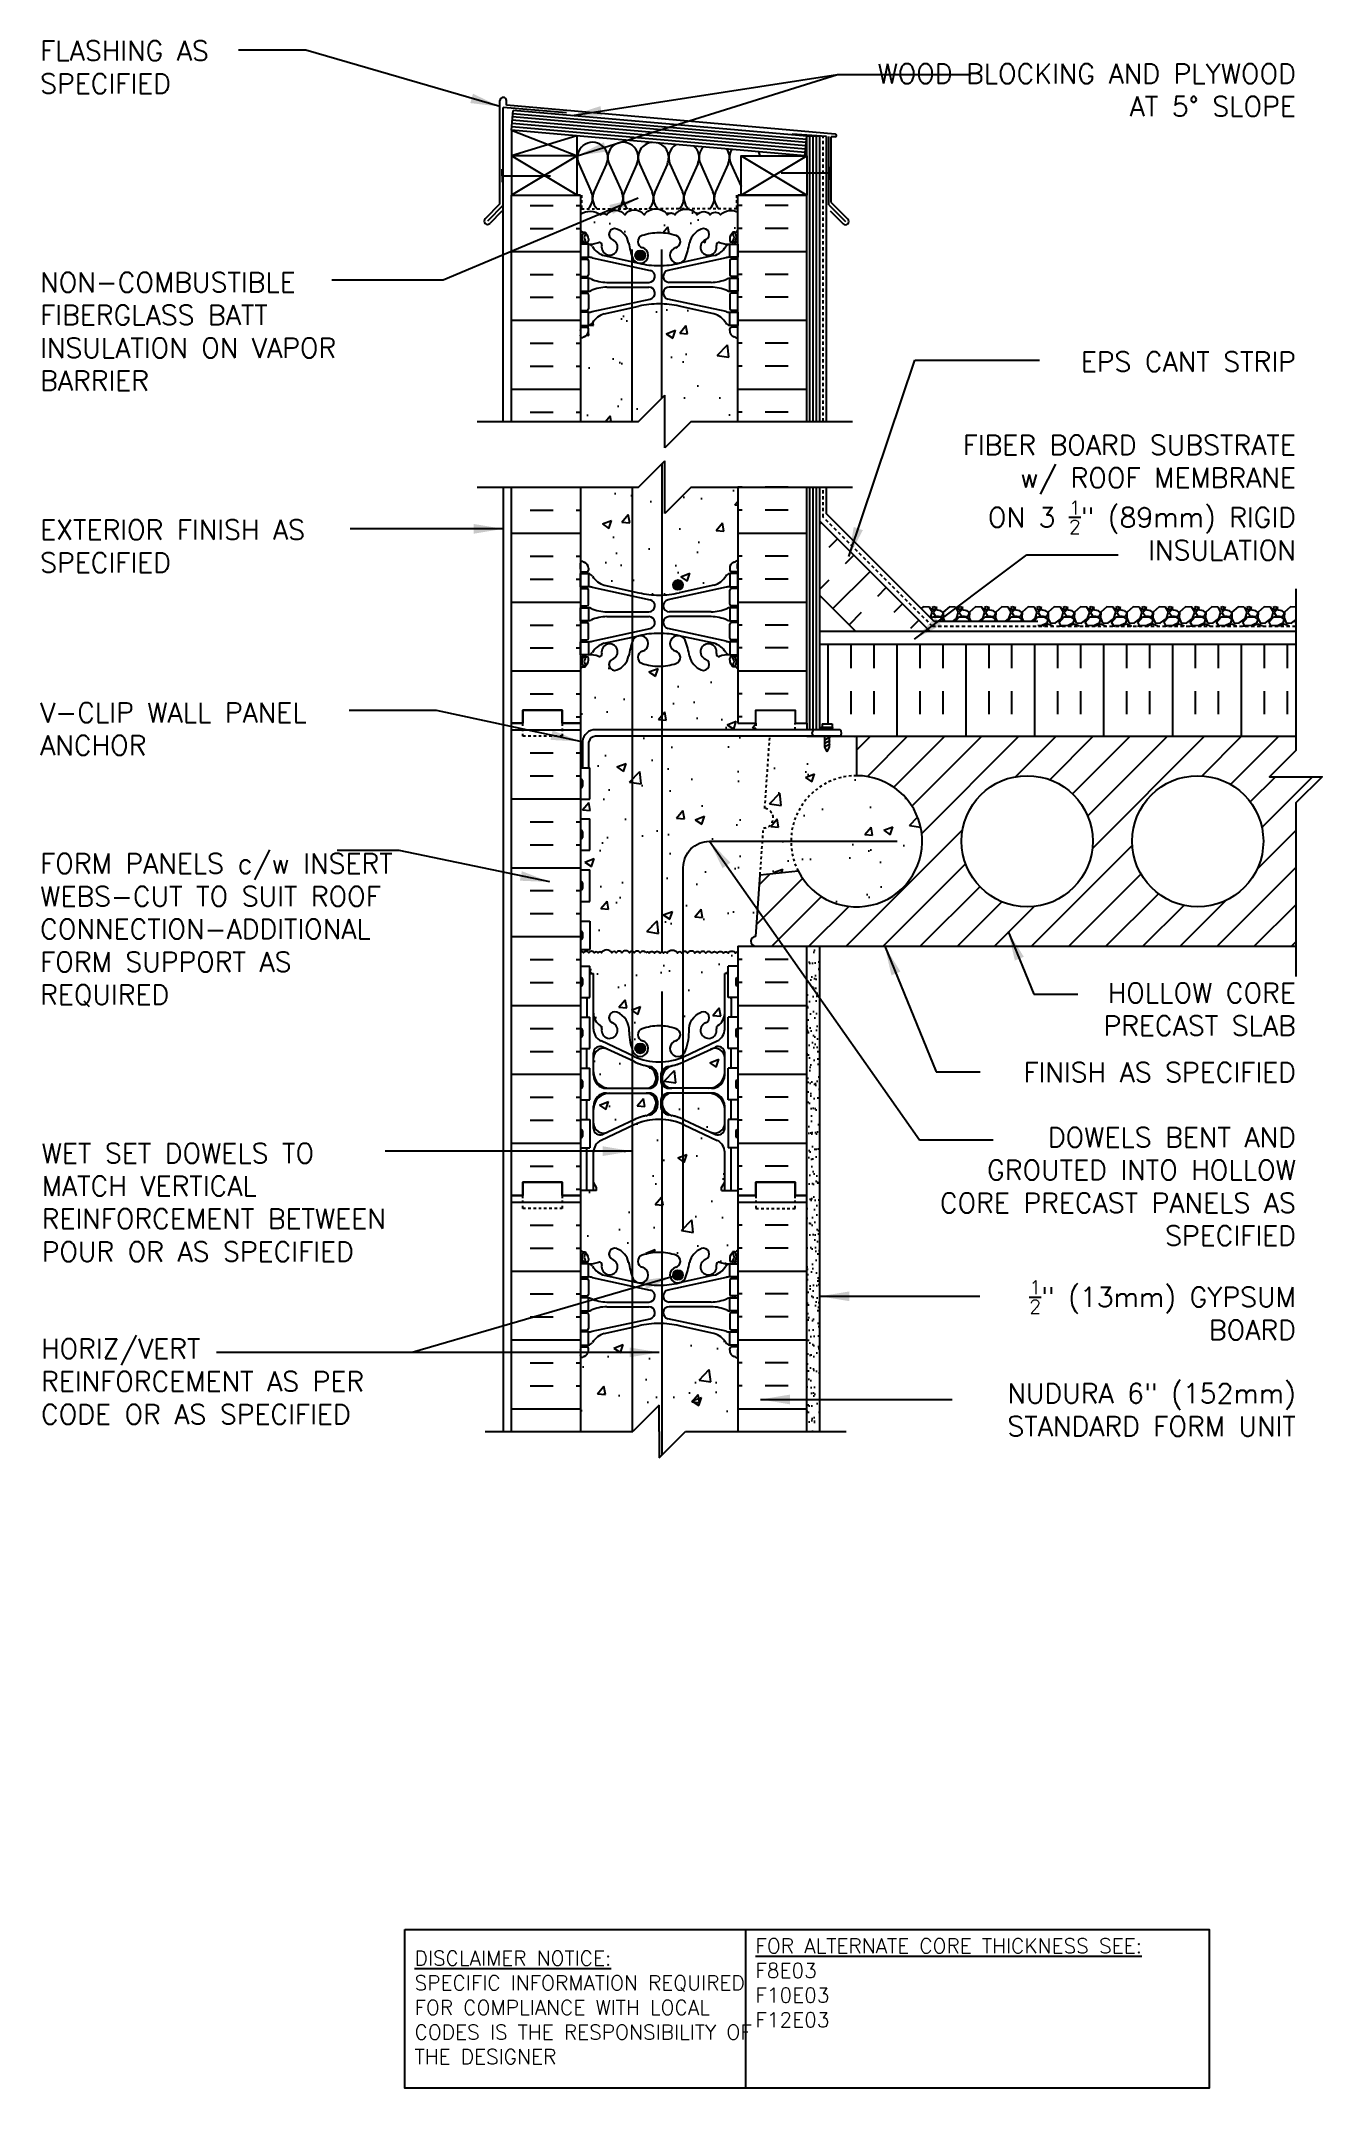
# Model space of a CAD drawing. Header units: inches. Extents: x 75.7 to 124.6, y 98.3 to 176.3.
import ezdxf

# ---------------------------------------------------------------- set-up
doc = ezdxf.new("R2010")
doc.units = ezdxf.units.IN
doc.header["$LTSCALE"] = 0.5
doc.header["$MEASUREMENT"] = 0
doc.linetypes.add('DASHED2', pattern=[0.375, 0.25, -0.125])
doc.linetypes.add('HIDDEN2', pattern=[0.1875, 0.125, -0.0625])
for name, color, linetype in [('HATCH', 12, 'Continuous'), ('Hidden2', 12, 'HIDDEN2'), ('line25', 2, 'Continuous'), ('LINE3', 3, 'Continuous'), ('LINE50', 5, 'Continuous'), ('LINE9', 9, 'Continuous'), ('TEXT', 4, 'Continuous'), ('Web_Edge', 9, 'Continuous')]:
    doc.layers.add(name, color=color, linetype=linetype)
doc.styles.add('DIM', font='romans.shx', dxfattribs={"width": 0.7})
doc.styles.add('ROMANS', font='romans.shx', dxfattribs={"height": 0.75})
doc.styles.get("Standard").update_dxf_attribs({"font": 'romans.shx', "height": 0.75})
doc.dimstyles.new('ext_12', dxfattribs={"dimscale": 12, "dimtxt": 0.09375, "dimasz": 0.09375, "dimexe": 0.09375, "dimexo": 0.0625, "dimgap": 0.0625, "dimtad": 1, "dimdec": 1, "dimzin": 3, "dimdsep": 46, "dimlunit": 4, "dimtxsty": 'DIM', "dimcen": 0.09, "dimdle": 0.09375, "dimclrt": 4, "dimadec": 0, "dimazin": 0, "dimtfac": 1, "dimtdec": 1, "dimtmove": 2, "dimatfit": 3, "dimfxl": 1, "dimfrac": 2, "dimtolj": 1, "dimtzin": 0, "dimarcsym": 0})

msp = doc.modelspace()

# ---------------------------------------------------------------- texts
at = {"layer": 'TEXT', "char_height": 0.75, "style": 'ROMANS'}
for s, insert, width, attachment_point in [('FLASHING AS \\PSPECIFIED', (75.716, 176.294), 8.7776, 1), ('\\A1;WOOD BLOCKING AND PLYWOOD \\PAT 5%%D SLOPE', (123.569, 175.422), 17.3954, 3), ('NON-COMBUSTIBLE\\PFIBERGLASS BATT INSULATION ON VAPOR BARRIER', (75.716, 167.471), 12.44051, 1), ('\\A1;EPS CANT STRIP', (123.569, 164.444), 9.59335, 3), ('\\A1;FIBER BOARD SUBSTRATE\\Pw/ ROOF MEMBRANE \\PON 3 {\\H0.7x;\\S1/2;}" (89mm) RIGID \\PINSULATION', (123.569, 161.268), 26.1134, 3), ('EXTERIOR FINISH AS SPECIFIED', (75.716, 157.034), 14.56426, 4), ('V-CLIP WALL PANEL ANCHOR', (75.716, 151.07), 12.44051, 1), ('FORM PANELS c/w INSERT WEBS-CUT TO SUIT ROOF CONNECTION-ADDITIONAL\\PFORM SUPPORT AS \\PREQUIRED', (75.716, 142.403), 14.56613, 4), ('HOLLOW CORE PRECAST SLAB', (123.569, 140.384), 12.93494, 3), ('FINISH AS SPECIFIED', (123.569, 137.357), 15.67841, 3), ('WET SET DOWELS TO MATCH VERTICAL REINFORCEMENT BETWEEN POUR OR AS SPECIFIED', (75.774, 132.02), 15.31511, 4), ('DOWELS BENT AND GROUTED INTO HOLLOW CORE PRECAST PANELS AS SPECIFIED', (123.569, 134.879), 15.43481, 3), ('\\A1;{\\H0.7x;\\S1/2;}" (13mm) GYPSUM \\PBOARD', (123.569, 129.042), 17.21743, 3), ('HORIZ/VERT REINFORCEMENT AS PER CODE OR AS SPECIFIED', (75.75, 126.821), 14.36832, 1), ('NUDURA 6" (152mm) STANDARD FORM UNIT', (123.569, 125.115), 17.21743, 3)]:
    msp.add_mtext(s, dxfattribs=dict(at, insert=insert, width=width, attachment_point=attachment_point))
at = {"layer": 'TEXT', "char_height": 0.5625, "attachment_point": 4}
for s, insert, width in [('{\\LFOR ALTERNATE CORE THICKNESS SEE:\\P}F8E03\\PF10E03\\PF12E03', (102.977, 102.272), 23.33295), ('{\\LDISCLAIMER NOTICE:}\\PSPECIFIC INFORMATION REQUIRED FOR COMPLIANCE WITH LOCAL CODES IS THE RESPONSIBILITY OF THE DESIGNER', (89.985, 101.332), 14.00235)]:
    msp.add_mtext(s, dxfattribs=dict(at, insert=insert, width=width))

# ---------------------------------------------------------------- hatches: boundary and pattern name
at = {"layer": 'HATCH'}
h = msp.add_hatch(dxfattribs=at)
h.set_pattern_fill('INSUL', color=256, scale=7, style=0)
h.set_pattern_definition([(0, (-2829.857, -243.8546), (0, 2.625), []), (0, (-2829.857, -242.9796), (0, 2.625), [0.875, -0.875]), (0, (-2829.857, -242.1046), (0, 2.625), [0.875, -0.875])])
h.paths.add_polyline_path([(93.68, 161.787), (96.305, 161.787), (96.305, 170.419), (93.68, 170.419)])
h = msp.add_hatch(dxfattribs=at)
h.set_pattern_fill('INSUL', color=256, scale=7, style=0)
h.set_pattern_definition([(180, (3028.4662, -243.8546), (0, 2.625), []), (180, (3028.4662, -242.9796), (0, 2.625), [0.875, -0.875]), (180, (3028.4662, -242.1046), (0, 2.625), [0.875, -0.875])])
h.paths.add_polyline_path([(102.305, 161.787), (104.93, 161.787), (104.93, 170.419), (102.305, 170.419)])
h = msp.add_hatch(dxfattribs=at)
h.set_pattern_fill('AR-CONC', color=256, scale=0.5)
h.paths.add_polyline_path([(102.305, 126.068, 0.082415), (102.161, 126.147, -0.317837), (101.995, 126.383), (101.995, 126.451, -0.414214), (102.057, 126.513), (102.105, 126.513), (102.105, 126.583), (102, 126.583, -0.188973), (101.844, 126.678, 0.196323), (101.395, 127.024), (100.073, 127.315, 0.057795), (99.305, 127.404, 0.057795), (98.536, 127.315), (97.215, 127.024, 0.196323), (96.765, 126.678, -0.188973), (96.61, 126.583), (96.505, 126.583), (96.505, 126.513), (96.552, 126.513, -0.414214), (96.615, 126.451), (96.615, 126.383, -0.317837), (96.448, 126.147, 0.082415), (96.305, 126.068), (96.305, 123.289), (98.305, 123.289), (99.305, 124.289), (99.305, 123.289), (99.305, 122.289), (100.305, 123.289), (102.305, 123.289)])
h.paths.add_polyline_path([(101.805, 133.931, 0.291097), (101.517, 134.384), (100.258, 134.973, 0.093369), (99.451, 135.18, 0.016332), (99.305, 135.185, 0.109869), (98.351, 134.973), (97.093, 134.384, 0.291097), (96.805, 133.931), (96.805, 132.79), (96.925, 132.59), (96.925, 132.478), (96.305, 132.478), (96.305, 132.287), (96.305, 130.198, 0.064398), (96.415, 130.132), (96.505, 130.132), (96.505, 130.09, -0.249069), (96.615, 129.883), (96.615, 129.816, -0.414214), (96.552, 129.753), (96.505, 129.753), (96.505, 129.683), (96.61, 129.683, 0.10046), (97.003, 129.74, -0.601435), (97.123, 129.635, 2.182095), (97.533, 129.848, -1), (97.696, 130.257, -0.24438), (98.145, 129.736, 0.053157), (98.311, 129.122, 0.223253), (98.511, 128.957), (98.53, 128.953, 0.955472), (98.669, 129.546, -0.735593), (98.656, 130.004, -0.082755), (99.305, 130.112, -0.082755), (99.953, 130.004, -0.735593), (99.94, 129.546, 0.955472), (100.079, 128.953), (100.098, 128.957, 0.223253), (100.299, 129.122, 0.053157), (100.464, 129.736, -0.24438), (100.913, 130.257, -1), (101.076, 129.848, 2.182095), (101.486, 129.635, -0.601435), (101.606, 129.74, 0.10046), (102, 129.683), (102.105, 129.683), (102.105, 129.753), (102.057, 129.753, -0.414214), (101.995, 129.816), (101.995, 129.883, -0.249069), (102.105, 130.09), (102.105, 130.132), (102.195, 130.132, 0.064398), (102.305, 130.198), (102.305, 132.287), (102.305, 132.478), (101.685, 132.478), (101.685, 132.59), (101.805, 132.79)])
h.paths.add_polyline_path([(99.19, 135.815, 0.413582), (98.815, 136.189), (97.43, 136.189, 0.414214), (96.805, 135.564), (96.805, 135.037, 0.549071), (97.339, 134.698), (98.351, 135.172, -0.053094), (98.801, 135.327, 0.350119)])
h.paths.add_polyline_path([(98.801, 137.232, -0.053094), (98.351, 137.387), (97.339, 137.861, 0.549071), (96.805, 137.521), (96.805, 136.994, 0.414214), (97.43, 136.369), (98.815, 136.369, 0.085652), (98.94, 136.391, 0.316711), (99.19, 136.743, 0.350119)])
h.paths.add_polyline_path([(101.805, 136.994), (101.805, 137.521, 0.549071), (101.271, 137.861), (100.258, 137.387, -0.053094), (99.808, 137.232, 0.350119), (99.42, 136.743, 0.413582), (99.795, 136.369), (101.18, 136.369, 0.414214)])
h.paths.add_polyline_path([(101.805, 135.564, 0.414214), (101.18, 136.189), (99.795, 136.189, 0.413582), (99.42, 135.815, 0.350119), (99.808, 135.327, -0.053094), (100.258, 135.172), (101.271, 134.698, 0.549071), (101.805, 135.037)])
h.paths.add_polyline_path([(101.805, 140.749), (101.905, 140.749), (101.905, 140.779, -0.327813), (101.94, 140.827), (101.94, 141.032), (102.305, 141.032), (102.305, 141.581, 0.198272), (102.218, 141.525, 0.520567), (101.937, 141.525, 0.520567), (101.751, 141.525, 0.520567), (101.523, 141.525, 0.507124), (101.305, 141.525, 0.507124), (101.086, 141.525, 0.520567), (100.859, 141.525, 0.520567), (100.672, 141.525, 0.520567), (100.391, 141.525, 0.520567), (100.17, 141.525, 0.520567), (100.01, 141.525, 0.520567), (99.612, 141.525, 0.520567), (99.473, 141.525, 0.520567), (99.335, 141.525, 0.520567), (99.128, 141.525, 0.520567), (98.925, 141.525, 0.498871), (98.805, 141.539, 0.507124), (98.586, 141.539, 0.520567), (98.359, 141.539, 0.520567), (98.172, 141.539, 0.520567), (97.891, 141.539, 0.520567), (97.67, 141.539, 0.520567), (97.51, 141.539, 0.520567), (97.112, 141.539, 0.520567), (96.973, 141.539, 0.520567), (96.835, 141.539, 0.520567), (96.628, 141.539, 0.520567), (96.425, 141.539, 0.498871), (96.305, 141.553), (96.305, 141.032), (96.67, 141.032), (96.67, 140.827, -0.327813), (96.705, 140.779), (96.705, 140.749), (96.805, 140.749), (96.805, 139.234, 0.258958), (97.064, 138.767, -0.31131), (97.12, 138.637, 2.127293), (97.533, 138.861, -1), (97.696, 139.27, -0.325306), (98.163, 138.528, 0.10488), (98.335, 137.716, 1.422913), (98.669, 138.183, -0.735593), (98.656, 138.641, -0.082755), (99.305, 138.749, -0.082755), (99.953, 138.641, -0.735593), (99.94, 138.183, 1.422913), (100.274, 137.716, 0.10488), (100.446, 138.528, -0.325306), (100.913, 139.27, -1), (101.076, 138.861, 2.127293), (101.489, 138.637, -0.31131), (101.545, 138.767, 0.258958), (101.805, 139.234)])
h.paths.add_polyline_path([(103.156, 144.506), (103.281, 146.292, 0.932515), (103.333, 147.039), (103.525, 149.787), (96.874, 149.787, 0.366745), (96.63, 149.576), (96.63, 148.592), (96.67, 148.592), (96.67, 147.392), (96.305, 147.392), (96.305, 146.642), (96.67, 146.642), (96.67, 145.442), (96.305, 145.442), (96.305, 144.692), (96.67, 144.692), (96.67, 143.492), (96.305, 143.492), (96.305, 142.742), (96.67, 142.742), (96.67, 141.662), (96.305, 141.662), (96.305, 141.553, -0.498871), (96.425, 141.539, -0.520567), (96.628, 141.539, -0.520567), (96.835, 141.539, -0.520567), (96.973, 141.539, -0.520567), (97.112, 141.539, -0.520567), (97.51, 141.539, -0.520567), (97.67, 141.539, -0.520567), (97.891, 141.539, -0.520567), (98.172, 141.539, -0.520567), (98.359, 141.539, -0.520567), (98.586, 141.539, -0.507124), (98.805, 141.539, -0.498871), (98.925, 141.525, -0.520567), (99.128, 141.525, -0.520567), (99.335, 141.525, -0.520567), (99.473, 141.525, -0.520567), (99.612, 141.525, -0.520567), (100.01, 141.525, -0.520567), (100.17, 141.525, -0.520567), (100.391, 141.525, -0.520567), (100.672, 141.525, -0.520567), (100.859, 141.525, -0.520567), (101.086, 141.525, -0.507124), (101.305, 141.525, -0.507124), (101.523, 141.525, -0.520567), (101.751, 141.525, -0.520567), (101.937, 141.525, -0.520567), (102.218, 141.525, -0.198272), (102.305, 141.581), (102.305, 141.787), (102.992, 141.787, -1), (102.992, 142.162)])
h.paths.add_polyline_path([(106.832, 148.287), (106.832, 149.787), (105.803, 149.787), (105.803, 149.389), (105.71, 149.202), (105.616, 149.389), (105.616, 149.787), (103.525, 149.787), (103.333, 147.039, -0.932515), (103.281, 146.292), (103.156, 144.506), (104.601, 144.658, -0.559194)])
h.paths.add_polyline_path([(106.832, 148.287, 0.559194), (104.601, 144.658, 1.788289)])
h.paths.add_polyline_path([(102.305, 152.376, 0.064398), (102.195, 152.442), (102.105, 152.442), (102.105, 152.484, -0.249069), (101.995, 152.691), (101.995, 152.758, -0.414214), (102.057, 152.821), (102.105, 152.821), (102.105, 152.891), (102, 152.891, 0.10046), (101.606, 152.834, -0.601435), (101.486, 152.939, 2.182095), (101.076, 152.726, -1), (100.913, 152.317, -0.24438), (100.464, 152.838, 0.053157), (100.299, 153.452, 0.223253), (100.098, 153.617), (100.079, 153.621, 0.955472), (99.94, 153.028, -0.735593), (99.953, 152.57, -0.082755), (99.305, 152.461, -0.082755), (98.656, 152.57, -0.735593), (98.669, 153.028, 0.955472), (98.53, 153.621), (98.511, 153.617, 0.223253), (98.311, 153.452, 0.053157), (98.145, 152.838, -0.24438), (97.696, 152.317, -1), (97.533, 152.726, 2.182095), (97.123, 152.939, -0.601435), (97.003, 152.834, 0.10046), (96.61, 152.891), (96.505, 152.891), (96.505, 152.821), (96.552, 152.821, -0.414214), (96.615, 152.758), (96.615, 152.691, -0.249069), (96.505, 152.484), (96.505, 152.442), (96.415, 152.442, 0.064398), (96.305, 152.376), (96.305, 150.287), (96.305, 148.592), (96.381, 148.592), (96.381, 149.594, -0.379483), (96.872, 150.037), (102.992, 150.037), (102.992, 150.287), (102.305, 150.287)])
h.paths.add_polyline_path([(101.995, 156.123), (101.995, 156.191, -0.317837), (102.161, 156.426, 0.082415), (102.305, 156.506), (102.305, 159.287), (100.523, 159.287), (99.523, 158.287), (99.523, 160.287), (98.523, 159.287), (96.305, 159.287), (96.305, 156.506, 0.082415), (96.448, 156.426, -0.317837), (96.615, 156.191), (96.615, 156.123, -0.414214), (96.552, 156.061), (96.505, 156.061), (96.505, 155.991), (96.61, 155.991, -0.188973), (96.765, 155.896, 0.196323), (97.215, 155.55), (98.536, 155.259, 0.057795), (99.305, 155.17, 0.057795), (100.073, 155.259), (101.395, 155.55, 0.196323), (101.844, 155.896, -0.188973), (102, 155.991), (102.105, 155.991), (102.105, 156.061), (102.057, 156.061, -0.414214)])
h.paths.add_polyline_path([(102.305, 164.936, 0.082415), (102.161, 165.015, -0.317837), (101.995, 165.251), (101.995, 165.319, -0.414214), (102.057, 165.381), (102.105, 165.381), (102.105, 165.451), (102, 165.451, -0.188973), (101.844, 165.546, 0.196323), (101.395, 165.892), (100.073, 166.183, 0.057795), (99.305, 166.272, 0.057795), (98.536, 166.183), (97.215, 165.892, 0.196323), (96.765, 165.546, -0.188973), (96.61, 165.451), (96.505, 165.451), (96.505, 165.381), (96.552, 165.381, -0.414214), (96.615, 165.319), (96.615, 165.251, -0.317837), (96.448, 165.015, 0.082415), (96.305, 164.936), (96.305, 161.787), (98.523, 161.787), (99.523, 162.787), (99.523, 160.787), (100.523, 161.787), (102.305, 161.787)])
h.paths.add_polyline_path([(102.305, 169.77, 0.336749), (101.643, 169.665, 0.520567), (101.256, 169.665, 0.520567), (100.756, 169.665, 0.520567), (99.909, 169.665, 0.520567), (99.627, 169.665, 0.520567), (98.733, 169.665, 0.520567), (97.993, 169.665, 0.520567), (97.3, 169.665, 0.520567), (97.08, 169.665, 0.321585), (96.305, 169.69), (96.305, 169.066, 0.064398), (96.415, 169), (96.505, 169), (96.505, 168.958, -0.249069), (96.615, 168.751), (96.615, 168.684, -0.414214), (96.552, 168.621), (96.505, 168.621), (96.505, 168.551), (96.61, 168.551, 0.10046), (97.003, 168.608, -0.601435), (97.123, 168.503, 2.182095), (97.533, 168.716, -1), (97.696, 169.125, -0.24438), (98.145, 168.604, 0.053157), (98.311, 167.99, 0.223253), (98.511, 167.825), (98.53, 167.821, 0.955472), (98.669, 168.414, -0.735593), (98.656, 168.872, -0.082755), (99.305, 168.98, -0.082755), (99.953, 168.872, -0.735593), (99.94, 168.414, 0.955472), (100.079, 167.821), (100.098, 167.825, 0.223253), (100.299, 167.99, 0.053157), (100.464, 168.604, -0.24438), (100.913, 169.125, -1), (101.076, 168.716, 2.182095), (101.486, 168.503, -0.601435), (101.606, 168.608, 0.10046), (102, 168.551), (102.105, 168.551), (102.105, 168.621), (102.057, 168.621, -0.414214), (101.995, 168.684), (101.995, 168.751, -0.249069), (102.105, 168.958), (102.105, 169), (102.195, 169, 0.064398), (102.305, 169.066)])
h = msp.add_hatch(dxfattribs=at)
h.set_pattern_fill('INSUL', color=256, scale=7, style=0)
h.set_pattern_definition([(0, (-2829.857, -246.7226), (0, 2.625), []), (0, (-2829.857, -245.8476), (0, 2.625), [0.875, -0.875]), (0, (-2829.857, -244.9726), (0, 2.625), [0.875, -0.875])])
h.paths.add_polyline_path([(96.305, 159.287), (93.68, 159.287), (93.68, 150.287), (94.117, 150.287), (94.117, 150.787), (95.617, 150.787), (95.617, 150.287), (96.305, 150.287)])
h = msp.add_hatch(dxfattribs=at)
h.set_pattern_fill('INSUL', color=256, scale=7, style=0)
h.set_pattern_definition([(180, (3028.4662, -246.7226), (0, 2.625), []), (180, (3028.4662, -245.8476), (0, 2.625), [0.875, -0.875]), (180, (3028.4662, -244.9726), (0, 2.625), [0.875, -0.875])])
h.paths.add_polyline_path([(104.93, 159.287), (102.305, 159.287), (102.305, 150.287), (102.992, 150.287), (102.992, 150.787), (104.492, 150.787), (104.492, 150.287), (104.93, 150.287)])
h = msp.add_hatch(dxfattribs=at)
h.set_pattern_fill('INSUL', color=256, scale=7, angle=45, style=0)
h.set_pattern_definition([(45, (-1.8736, -5.1142), (-1.856155, 1.856155), []), (45, (-2.4923, -4.4954), (-1.856155, 1.856155), [0.875, -0.875]), (45, (-3.111, -3.8767), (-1.856155, 1.856155), [0.875, -0.875])])
h.paths.add_polyline_path([(106.678, 153.912), (109.506, 153.912), (105.43, 157.989), (105.43, 155.16)])
h = msp.add_hatch(dxfattribs=at)
h.set_pattern_fill('AR-CONC', color=256, scale=0.5, style=0)
h.paths.add_polyline_path([(108.205, 154.901), (107.959, 154.901), (107.959, 152.834), (108.205, 152.886)])
h = msp.add_hatch(dxfattribs=at)
h.set_pattern_fill('INSUL', color=256, scale=7, angle=90, style=0)
h.set_pattern_definition([(90, (-1.8736, -5.1142), (-2.625, 2e-16), []), (90, (-2.7486, -5.1142), (-2.625, 2e-16), [0.875, -0.875]), (90, (-3.6236, -5.1142), (-2.625, 2e-16), [0.875, -0.875])])
edge = h.paths.add_edge_path()
edge.add_arc((105.897, 150.108), 0.0312, 270, 450)
edge.add_line((105.897, 150.139), (105.522, 150.139))
edge.add_arc((105.522, 150.108), 0.0312, 90, 270)
edge.add_line((105.522, 150.077), (105.897, 150.077))
h.paths.add_polyline_path([(105.897, 150.264), (105.897, 150.139), (105.522, 150.139), (105.522, 150.264)])
edge = h.paths.add_edge_path()
edge.add_line((105.616, 150.037), (105.616, 150.077))
edge.add_line((105.616, 150.077), (105.803, 150.077))
edge.add_line((105.803, 150.077), (105.803, 150.037))
edge.add_line((105.803, 150.037), (106.206, 150.037))
edge.add_arc((106.069, 149.911), 0.186, -41.81955, 42.64251, ccw=False)
edge.add_line((106.208, 149.787), (123.569, 149.787))
edge.add_line((123.569, 149.787), (123.569, 153.287))
edge.add_line((123.569, 153.287), (105.43, 153.287))
edge.add_line((105.43, 153.287), (105.43, 150.037))
edge.add_line((105.43, 150.037), (105.616, 150.037))
h = msp.add_hatch(dxfattribs=at)
h.set_pattern_fill('INSUL', color=256, scale=7, style=0)
h.set_pattern_definition([(0, (-2829.857, -264.7226), (0, 2.625), []), (0, (-2829.857, -263.8476), (0, 2.625), [0.875, -0.875]), (0, (-2829.857, -262.9726), (0, 2.625), [0.875, -0.875])])
h.paths.add_polyline_path([(93.68, 132.287), (94.117, 132.287), (94.117, 132.787), (95.617, 132.787), (95.617, 132.287), (96.305, 132.287), (96.305, 150.287), (95.617, 150.287), (95.617, 150.787), (94.117, 150.787), (94.117, 150.287), (93.68, 150.287)])
h = msp.add_hatch(dxfattribs=at)
h.set_pattern_fill('ANSI31', color=256, scale=8, style=0)
h.paths.add_polyline_path([(123.569, 147.248), (124.569, 148.248), (123.569, 148.248), (122.569, 148.248), (123.569, 149.248), (123.569, 149.787), (106.832, 149.787), (106.832, 148.287, -1.788289), (104.601, 144.658), (103.156, 144.506), (102.992, 142.162, 1), (102.992, 141.787), (123.569, 141.787)])
h.paths.add_polyline_path([(117.332, 145.787, -1), (122.332, 145.787, -1)], flags=16)
h.paths.add_polyline_path([(110.832, 145.787, -1), (115.832, 145.787, -1)], flags=16)
h = msp.add_hatch(dxfattribs=at)
h.set_pattern_fill('INSUL', color=256, scale=7, style=0)
h.set_pattern_definition([(180, (3028.4662, -264.7226), (0, 2.625), []), (180, (3028.4662, -263.8476), (0, 2.625), [0.875, -0.875]), (180, (3028.4662, -262.9726), (0, 2.625), [0.875, -0.875])])
h.paths.add_polyline_path([(104.93, 141.787), (102.305, 141.787), (102.305, 132.287), (102.992, 132.287), (102.992, 132.787), (104.492, 132.787), (104.492, 132.287), (104.93, 132.287)])
h = msp.add_hatch(dxfattribs=at)
h.set_pattern_fill('AR-SAND', color=256, scale=0.25, style=0)
h.set_pattern_definition([(37.5, (-70.5291, -26.31933), (-0.01574834, 0.48170594), [0, -0.38, 0, -0.425, 0, -0.40625]), (7.5, (-70.5291, -26.3193), (0.4424442, 0.7055365), [0, -0.205, 0, -0.3425, 0, -0.13125]), (327.5, (-70.8366, -26.31933), (0.7785355, 0.00141476), [0, -0.125, 0, -0.45, 0, -0.5875]), (317.5, (-70.8366, -26.3193), (0.7515317, 0.2194189), [0, -0.0625, 0, -0.295, 0, -0.3375])])
h.paths.add_polyline_path([(104.93, 132.228), (104.93, 123.228), (105.43, 123.228), (105.43, 141.787), (104.93, 141.787)])
h = msp.add_hatch(dxfattribs=at)
h.set_pattern_fill('INSUL', color=256, scale=7, style=0)
h.set_pattern_definition([(0, (-2829.857, -282.7226), (0, 2.625), []), (0, (-2829.857, -281.8476), (0, 2.625), [0.875, -0.875]), (0, (-2829.857, -280.9726), (0, 2.625), [0.875, -0.875])])
h.paths.add_polyline_path([(93.68, 123.289), (96.305, 123.289), (96.305, 132.287), (95.617, 132.287), (95.617, 132.787), (94.117, 132.787), (94.117, 132.287), (93.68, 132.287)])
h = msp.add_hatch(dxfattribs=at)
h.set_pattern_fill('INSUL', color=256, scale=7, style=0)
h.set_pattern_definition([(180, (3028.4662, -282.7226), (0, 2.625), []), (180, (3028.4662, -281.8476), (0, 2.625), [0.875, -0.875]), (180, (3028.4662, -280.9726), (0, 2.625), [0.875, -0.875])])
h.paths.add_polyline_path([(102.305, 123.289), (104.93, 123.289), (104.93, 132.287), (104.492, 132.287), (104.492, 132.787), (102.992, 132.787), (102.992, 132.287), (102.305, 132.287)])
at = {"layer": 'LINE3'}
h = msp.add_hatch(color=256, dxfattribs=at)
h.paths.add_polyline_path([(98.77, 168.155, 0.831395), (98.402, 168.155)])
h.paths.add_polyline_path([(98.774, 168.121, 0.045935), (98.77, 168.155), (98.402, 168.155, 0.045935), (98.399, 168.121, 1)])
h = msp.add_hatch(color=256, dxfattribs=at)
h.paths.add_polyline_path([(100.207, 155.595, 0.831395), (99.839, 155.595)])
h.paths.add_polyline_path([(100.211, 155.56, 0.045935), (100.207, 155.595), (99.839, 155.595, 0.045935), (99.836, 155.56, 1)])
h = msp.add_hatch(color=256, dxfattribs=at)
h.paths.add_polyline_path([(98.77, 137.924, 0.831395), (98.402, 137.924)])
h.paths.add_polyline_path([(98.774, 137.889, 0.045935), (98.77, 137.924), (98.402, 137.924, 0.045935), (98.399, 137.889, 1)])
h = msp.add_hatch(color=256, dxfattribs=at)
h.paths.add_polyline_path([(100.207, 129.287, 0.831395), (99.839, 129.287)])
h.paths.add_polyline_path([(100.211, 129.253, 0.045935), (100.207, 129.287), (99.839, 129.287, 0.045935), (99.836, 129.253, 1)])

# ---------------------------------------------------------------- linework, layer by layer
at = {"layer": 'HATCH'}
for p, q in [((93.242, 170.082), (93.242, 174.018)), ((93.492, 173.843), (93.492, 174.018)), ((93.367, 170.03), (93.367, 173.759)), ((95.771, 173.549), (93.367, 173.759)), ((106.011, 172.747), (93.492, 173.843)), ((104.897, 172.293), (93.712, 173.271)), ((104.907, 172.417), (93.723, 173.396)), ((104.918, 172.542), (93.734, 173.52)), ((93.68, 172.898), (96.18, 171.919)), ((96.169, 172.68), (93.68, 171.919)), ((104.875, 172.044), (93.69, 173.022)), ((104.886, 172.168), (93.701, 173.147)), ((105.68, 172.653), (104.373, 172.744)), ((105.055, 161.787), (105.055, 172.67)), ((105.18, 161.787), (105.18, 172.67)), ((105.305, 161.787), (105.305, 172.67)), ((105.68, 161.787), (105.68, 172.653)), ((105.773, 170.048), (105.773, 172.646)), ((105.867, 170.131), (105.867, 172.642)), ((106.004, 172.634), (105.867, 172.642)), ((96.18, 170.419), (93.68, 171.919)), ((96.18, 171.919), (93.68, 170.419)), ((102.43, 170.419), (104.93, 171.919)), ((102.43, 171.919), (104.93, 170.419)), ((96.243, 171.615), (96.722, 170.542)), ((97.301, 171.616), (96.823, 170.542)), ((97.402, 171.615), (97.881, 170.542)), ((98.461, 171.616), (97.982, 170.542)), ((98.561, 171.615), (99.04, 170.542)), ((99.62, 171.616), (99.141, 170.542)), ((99.72, 171.615), (100.2, 170.542)), ((100.779, 171.616), (100.3, 170.542)), ((100.879, 171.615), (101.359, 170.542)), ((101.938, 171.616), (101.459, 170.542)), ((102.039, 171.615), (102.43, 170.741)), ((105.867, 170.131), (106.498, 169.5)), ((93.242, 170.082), (92.673, 169.513)), ((93.367, 170.03), (92.762, 169.424)), ((93.317, 169.803), (92.85, 169.336)), ((105.773, 170.048), (106.41, 169.411)), ((105.823, 169.822), (106.322, 169.323)), ((105.055, 150.037), (105.055, 159.287)), ((105.18, 150.037), (105.18, 159.287)), ((105.305, 150.037), (105.305, 159.287)), ((105.68, 158.269), (105.68, 159.287)), ((109.787, 154.162), (105.68, 158.269)), ((109.367, 154.726), (109.291, 154.657)), ((109.607, 154.705), (109.367, 154.725)), ((109.718, 154.526), (109.608, 154.706)), ((109.645, 154.303), (109.717, 154.526)), ((109.776, 154.725), (109.706, 154.695)), ((109.706, 154.696), (109.746, 154.596)), ((109.746, 154.596), (109.896, 154.686)), ((109.846, 154.606), (109.746, 154.506)), ((109.897, 154.686), (109.777, 154.726)), ((110.047, 154.576), (109.847, 154.606)), ((110.128, 154.504), (110.048, 154.574)), ((110.136, 154.516), (110.126, 154.306)), ((110.367, 154.726), (110.137, 154.516)), ((110.607, 154.705), (110.367, 154.725)), ((110.718, 154.526), (110.608, 154.706)), ((110.637, 154.276), (110.717, 154.526)), ((110.776, 154.725), (110.706, 154.695)), ((110.706, 154.696), (110.746, 154.596)), ((110.746, 154.596), (110.896, 154.686)), ((110.846, 154.606), (110.746, 154.506)), ((110.897, 154.686), (110.777, 154.726)), ((111.047, 154.576), (110.847, 154.606)), ((111.128, 154.504), (111.048, 154.574)), ((111.136, 154.516), (111.126, 154.306)), ((111.367, 154.726), (111.137, 154.516)), ((111.607, 154.705), (111.367, 154.725)), ((111.718, 154.526), (111.608, 154.706)), ((111.637, 154.276), (111.717, 154.526)), ((111.776, 154.725), (111.706, 154.695)), ((111.706, 154.696), (111.746, 154.596)), ((111.746, 154.596), (111.896, 154.686)), ((111.846, 154.606), (111.746, 154.506)), ((111.897, 154.686), (111.777, 154.726)), ((112.047, 154.576), (111.847, 154.606)), ((112.128, 154.504), (112.048, 154.574)), ((112.136, 154.516), (112.126, 154.306)), ((112.367, 154.726), (112.137, 154.516)), ((112.607, 154.705), (112.367, 154.725)), ((112.718, 154.526), (112.608, 154.706)), ((112.637, 154.276), (112.717, 154.526)), ((112.776, 154.725), (112.706, 154.695)), ((112.706, 154.696), (112.746, 154.596)), ((112.746, 154.596), (112.896, 154.686)), ((112.846, 154.606), (112.746, 154.506)), ((112.897, 154.686), (112.777, 154.726)), ((113.047, 154.576), (112.847, 154.606)), ((113.128, 154.504), (113.048, 154.574)), ((113.136, 154.516), (113.126, 154.306)), ((113.367, 154.726), (113.137, 154.516)), ((113.607, 154.705), (113.367, 154.725)), ((113.718, 154.526), (113.608, 154.706)), ((113.637, 154.276), (113.717, 154.526)), ((113.776, 154.725), (113.706, 154.695)), ((113.706, 154.696), (113.746, 154.596)), ((113.746, 154.596), (113.896, 154.686)), ((113.846, 154.606), (113.746, 154.506)), ((113.897, 154.686), (113.777, 154.726)), ((114.047, 154.576), (113.847, 154.606)), ((114.128, 154.504), (114.048, 154.574)), ((114.136, 154.516), (114.126, 154.306)), ((114.367, 154.726), (114.137, 154.516)), ((114.607, 154.705), (114.367, 154.725)), ((114.718, 154.526), (114.608, 154.706)), ((114.637, 154.276), (114.717, 154.526)), ((114.776, 154.725), (114.706, 154.695)), ((114.706, 154.696), (114.746, 154.596)), ((114.746, 154.596), (114.896, 154.686)), ((114.846, 154.606), (114.746, 154.506)), ((114.897, 154.686), (114.777, 154.726)), ((115.047, 154.576), (114.847, 154.606)), ((115.128, 154.504), (115.048, 154.574)), ((115.136, 154.516), (115.126, 154.306)), ((115.367, 154.726), (115.137, 154.516)), ((115.607, 154.705), (115.367, 154.725)), ((115.718, 154.526), (115.608, 154.706)), ((115.637, 154.276), (115.717, 154.526)), ((115.776, 154.725), (115.706, 154.695)), ((115.706, 154.696), (115.746, 154.596)), ((115.746, 154.596), (115.896, 154.686)), ((115.846, 154.606), (115.746, 154.506)), ((115.897, 154.686), (115.777, 154.726)), ((116.047, 154.576), (115.847, 154.606)), ((116.128, 154.504), (116.048, 154.574)), ((116.136, 154.516), (116.126, 154.306)), ((116.367, 154.726), (116.137, 154.516)), ((116.607, 154.705), (116.367, 154.725)), ((116.718, 154.526), (116.608, 154.706)), ((116.637, 154.276), (116.717, 154.526)), ((116.776, 154.725), (116.706, 154.695)), ((116.706, 154.696), (116.746, 154.596)), ((116.746, 154.596), (116.896, 154.686)), ((116.846, 154.606), (116.746, 154.506)), ((116.897, 154.686), (116.777, 154.726)), ((117.047, 154.576), (116.847, 154.606)), ((117.128, 154.504), (117.048, 154.574)), ((117.136, 154.516), (117.126, 154.306)), ((117.367, 154.726), (117.137, 154.516)), ((117.607, 154.705), (117.367, 154.725)), ((117.718, 154.526), (117.608, 154.706)), ((117.637, 154.276), (117.717, 154.526)), ((117.776, 154.725), (117.706, 154.695)), ((117.706, 154.696), (117.746, 154.596)), ((117.746, 154.596), (117.896, 154.686)), ((117.846, 154.606), (117.746, 154.506)), ((117.897, 154.686), (117.777, 154.726)), ((118.047, 154.576), (117.847, 154.606)), ((118.128, 154.504), (118.048, 154.574)), ((118.136, 154.516), (118.126, 154.306)), ((118.367, 154.726), (118.137, 154.516)), ((118.607, 154.705), (118.367, 154.725)), ((118.718, 154.526), (118.608, 154.706)), ((118.637, 154.276), (118.717, 154.526)), ((118.776, 154.725), (118.706, 154.695)), ((118.706, 154.696), (118.746, 154.596)), ((118.746, 154.596), (118.896, 154.686)), ((118.846, 154.606), (118.746, 154.506)), ((118.897, 154.686), (118.777, 154.726)), ((119.047, 154.576), (118.847, 154.606)), ((119.128, 154.504), (119.048, 154.574)), ((119.136, 154.516), (119.126, 154.306)), ((119.367, 154.726), (119.137, 154.516)), ((119.607, 154.705), (119.367, 154.725)), ((119.718, 154.526), (119.608, 154.706)), ((119.637, 154.276), (119.717, 154.526)), ((119.776, 154.725), (119.706, 154.695)), ((119.706, 154.696), (119.746, 154.596)), ((119.746, 154.596), (119.896, 154.686)), ((119.846, 154.606), (119.746, 154.506)), ((119.897, 154.686), (119.777, 154.726)), ((120.047, 154.576), (119.847, 154.606)), ((120.128, 154.504), (120.048, 154.574)), ((120.136, 154.516), (120.126, 154.306)), ((120.367, 154.726), (120.137, 154.516)), ((120.607, 154.705), (120.367, 154.725)), ((120.718, 154.526), (120.608, 154.706)), ((120.637, 154.276), (120.717, 154.526)), ((120.776, 154.725), (120.706, 154.695)), ((120.706, 154.696), (120.746, 154.596)), ((120.746, 154.596), (120.896, 154.686)), ((120.846, 154.606), (120.746, 154.506)), ((120.897, 154.686), (120.777, 154.726)), ((121.047, 154.576), (120.847, 154.606)), ((121.128, 154.504), (121.048, 154.574)), ((121.136, 154.516), (121.126, 154.306)), ((121.367, 154.726), (121.137, 154.516)), ((121.607, 154.705), (121.367, 154.725)), ((121.718, 154.526), (121.608, 154.706)), ((121.637, 154.276), (121.717, 154.526)), ((121.776, 154.725), (121.706, 154.695)), ((121.706, 154.696), (121.746, 154.596)), ((121.746, 154.596), (121.896, 154.686)), ((121.846, 154.606), (121.746, 154.506)), ((121.897, 154.686), (121.777, 154.726)), ((122.047, 154.576), (121.847, 154.606)), ((122.128, 154.504), (122.048, 154.574)), ((122.136, 154.516), (122.126, 154.306)), ((122.367, 154.726), (122.137, 154.516)), ((122.607, 154.705), (122.367, 154.725)), ((122.718, 154.526), (122.608, 154.706)), ((122.637, 154.276), (122.717, 154.526)), ((122.776, 154.725), (122.706, 154.695)), ((122.706, 154.696), (122.746, 154.596)), ((122.746, 154.596), (122.896, 154.686)), ((122.846, 154.606), (122.746, 154.506)), ((122.897, 154.686), (122.777, 154.726)), ((123.047, 154.576), (122.847, 154.606)), ((123.128, 154.504), (123.048, 154.574)), ((123.136, 154.516), (123.126, 154.306)), ((123.367, 154.726), (123.137, 154.516)), ((123.569, 154.708), (123.367, 154.725)), ((109.673, 154.276), (109.726, 154.336)), ((109.726, 154.336), (109.986, 154.336)), ((109.746, 154.506), (109.826, 154.386)), ((113.735, 154.162), (109.787, 154.162)), ((109.827, 154.385), (110.077, 154.355)), ((109.986, 154.338), (110.116, 154.248)), ((110.077, 154.356), (110.127, 154.446)), ((110.117, 154.246), (110.093, 154.162)), ((110.125, 154.308), (110.186, 154.162)), ((110.126, 154.446), (110.126, 154.506)), ((110.488, 154.162), (110.636, 154.277)), ((110.57, 154.162), (110.726, 154.336)), ((110.726, 154.336), (110.986, 154.336)), ((110.746, 154.506), (110.826, 154.386)), ((110.827, 154.385), (111.077, 154.355)), ((110.986, 154.338), (111.116, 154.248)), ((111.077, 154.356), (111.127, 154.446)), ((111.117, 154.246), (111.093, 154.162)), ((111.125, 154.308), (111.186, 154.162)), ((111.126, 154.446), (111.126, 154.506)), ((111.488, 154.162), (111.636, 154.277)), ((111.57, 154.162), (111.726, 154.336)), ((111.726, 154.336), (111.986, 154.336)), ((111.746, 154.506), (111.826, 154.386)), ((111.827, 154.385), (112.077, 154.355)), ((111.986, 154.338), (112.116, 154.248)), ((112.077, 154.356), (112.127, 154.446)), ((112.117, 154.246), (112.093, 154.162)), ((112.125, 154.308), (112.186, 154.162)), ((112.126, 154.446), (112.126, 154.506)), ((112.488, 154.162), (112.636, 154.277)), ((112.57, 154.162), (112.726, 154.336)), ((112.726, 154.336), (112.986, 154.336)), ((112.746, 154.506), (112.826, 154.386)), ((112.827, 154.385), (113.077, 154.355)), ((112.986, 154.338), (113.116, 154.248)), ((113.077, 154.356), (113.127, 154.446)), ((113.117, 154.246), (113.093, 154.162)), ((113.125, 154.308), (113.186, 154.162)), ((113.126, 154.446), (113.126, 154.506)), ((113.488, 154.162), (113.636, 154.277)), ((113.57, 154.162), (113.726, 154.336)), ((113.726, 154.336), (113.986, 154.336)), ((113.735, 154.037), (113.735, 154.037)), ((113.866, 153.998), (113.735, 154.008)), ((113.746, 154.506), (113.826, 154.386)), ((113.827, 154.385), (114.077, 154.355)), ((114.077, 154.105), (113.867, 153.995)), ((113.944, 153.974), (113.966, 154.026)), ((113.967, 154.026), (114.127, 154.076)), ((113.986, 154.338), (114.116, 154.248)), ((114.077, 154.356), (114.127, 154.446)), ((114.117, 154.246), (114.077, 154.106)), ((114.125, 154.308), (114.205, 154.118)), ((114.126, 154.446), (114.126, 154.506)), ((114.126, 154.076), (114.286, 154.016)), ((114.206, 154.115), (114.416, 154.105)), ((114.287, 154.016), (114.306, 153.974)), ((114.416, 154.107), (114.636, 154.277)), ((114.637, 153.985), (114.536, 153.974)), ((114.546, 154.136), (114.726, 154.336)), ((114.618, 154.015), (114.548, 154.135)), ((114.866, 153.998), (114.616, 154.018)), ((114.685, 153.974), (114.636, 153.986)), ((114.726, 154.336), (114.986, 154.336)), ((114.746, 154.506), (114.826, 154.386)), ((114.827, 154.385), (115.077, 154.355)), ((115.077, 154.105), (114.867, 153.995)), ((114.944, 153.974), (114.966, 154.026)), ((114.967, 154.026), (115.127, 154.076)), ((114.986, 154.338), (115.116, 154.248)), ((115.077, 154.356), (115.127, 154.446)), ((115.117, 154.246), (115.077, 154.106)), ((115.125, 154.308), (115.205, 154.118)), ((115.126, 154.446), (115.126, 154.506)), ((115.126, 154.076), (115.286, 154.016)), ((115.206, 154.115), (115.416, 154.105)), ((115.287, 154.016), (115.306, 153.974)), ((115.416, 154.107), (115.636, 154.277)), ((115.637, 153.985), (115.536, 153.974)), ((115.546, 154.136), (115.726, 154.336)), ((115.618, 154.015), (115.548, 154.135)), ((115.866, 153.998), (115.616, 154.018)), ((115.685, 153.974), (115.636, 153.986)), ((115.726, 154.336), (115.986, 154.336)), ((115.746, 154.506), (115.826, 154.386)), ((115.827, 154.385), (116.077, 154.355)), ((116.077, 154.105), (115.867, 153.995)), ((115.944, 153.974), (115.966, 154.026)), ((115.967, 154.026), (116.127, 154.076)), ((115.986, 154.338), (116.116, 154.248)), ((116.077, 154.356), (116.127, 154.446)), ((116.117, 154.246), (116.077, 154.106)), ((116.125, 154.308), (116.205, 154.118)), ((116.126, 154.446), (116.126, 154.506)), ((116.126, 154.076), (116.286, 154.016)), ((116.206, 154.115), (116.416, 154.105)), ((116.287, 154.016), (116.306, 153.974)), ((116.416, 154.107), (116.636, 154.277)), ((116.637, 153.985), (116.536, 153.974)), ((116.546, 154.136), (116.726, 154.336)), ((116.618, 154.015), (116.548, 154.135)), ((116.866, 153.998), (116.616, 154.018)), ((116.685, 153.974), (116.636, 153.986)), ((116.726, 154.336), (116.986, 154.336)), ((116.746, 154.506), (116.826, 154.386)), ((116.827, 154.385), (117.077, 154.355)), ((117.077, 154.105), (116.867, 153.995)), ((116.944, 153.974), (116.966, 154.026)), ((116.967, 154.026), (117.127, 154.076)), ((116.986, 154.338), (117.116, 154.248)), ((117.077, 154.356), (117.127, 154.446)), ((117.117, 154.246), (117.077, 154.106)), ((117.125, 154.308), (117.205, 154.118)), ((117.126, 154.446), (117.126, 154.506)), ((117.126, 154.076), (117.286, 154.016)), ((117.206, 154.115), (117.416, 154.105)), ((117.287, 154.016), (117.306, 153.974)), ((117.416, 154.107), (117.636, 154.277)), ((117.637, 153.985), (117.536, 153.974)), ((117.546, 154.136), (117.726, 154.336)), ((117.618, 154.015), (117.548, 154.135)), ((117.866, 153.998), (117.616, 154.018)), ((117.685, 153.974), (117.636, 153.986)), ((117.726, 154.336), (117.986, 154.336)), ((117.746, 154.506), (117.826, 154.386)), ((117.827, 154.385), (118.077, 154.355)), ((118.077, 154.105), (117.867, 153.995)), ((117.944, 153.974), (117.966, 154.026)), ((117.967, 154.026), (118.127, 154.076)), ((117.986, 154.338), (118.116, 154.248)), ((118.077, 154.356), (118.127, 154.446)), ((118.117, 154.246), (118.077, 154.106)), ((118.125, 154.308), (118.205, 154.118)), ((118.126, 154.446), (118.126, 154.506)), ((118.126, 154.076), (118.286, 154.016)), ((118.206, 154.115), (118.416, 154.105)), ((118.287, 154.016), (118.306, 153.974)), ((118.416, 154.107), (118.636, 154.277)), ((118.637, 153.985), (118.536, 153.974)), ((118.546, 154.136), (118.726, 154.336)), ((118.618, 154.015), (118.548, 154.135)), ((118.866, 153.998), (118.616, 154.018)), ((118.685, 153.974), (118.636, 153.986)), ((118.726, 154.336), (118.986, 154.336)), ((118.746, 154.506), (118.826, 154.386)), ((118.827, 154.385), (119.077, 154.355)), ((119.077, 154.105), (118.867, 153.995)), ((118.944, 153.974), (118.966, 154.026)), ((118.967, 154.026), (119.127, 154.076)), ((118.986, 154.338), (119.116, 154.248)), ((119.077, 154.356), (119.127, 154.446)), ((119.117, 154.246), (119.077, 154.106)), ((119.125, 154.308), (119.205, 154.118)), ((119.126, 154.446), (119.126, 154.506)), ((119.126, 154.076), (119.286, 154.016)), ((119.206, 154.115), (119.416, 154.105)), ((119.287, 154.016), (119.306, 153.974)), ((119.416, 154.107), (119.636, 154.277)), ((119.637, 153.985), (119.536, 153.974)), ((119.546, 154.136), (119.726, 154.336)), ((119.618, 154.015), (119.548, 154.135)), ((119.866, 153.998), (119.616, 154.018)), ((119.685, 153.974), (119.636, 153.986)), ((119.726, 154.336), (119.986, 154.336)), ((119.746, 154.506), (119.826, 154.386)), ((119.827, 154.385), (120.077, 154.355)), ((120.077, 154.105), (119.867, 153.995)), ((119.944, 153.974), (119.966, 154.026)), ((119.967, 154.026), (120.127, 154.076)), ((119.986, 154.338), (120.116, 154.248)), ((120.077, 154.356), (120.127, 154.446)), ((120.117, 154.246), (120.077, 154.106)), ((120.125, 154.308), (120.205, 154.118)), ((120.126, 154.446), (120.126, 154.506)), ((120.126, 154.076), (120.286, 154.016)), ((120.206, 154.115), (120.416, 154.105)), ((120.287, 154.016), (120.306, 153.974)), ((120.416, 154.107), (120.636, 154.277)), ((120.637, 153.985), (120.536, 153.974)), ((120.546, 154.136), (120.726, 154.336)), ((120.618, 154.015), (120.548, 154.135)), ((120.866, 153.998), (120.616, 154.018)), ((120.685, 153.974), (120.636, 153.986)), ((120.726, 154.336), (120.986, 154.336)), ((120.746, 154.506), (120.826, 154.386)), ((120.827, 154.385), (121.077, 154.355)), ((121.077, 154.105), (120.867, 153.995)), ((120.944, 153.974), (120.966, 154.026)), ((120.967, 154.026), (121.127, 154.076)), ((120.986, 154.338), (121.116, 154.248)), ((121.077, 154.356), (121.127, 154.446)), ((121.117, 154.246), (121.077, 154.106)), ((121.125, 154.308), (121.205, 154.118)), ((121.126, 154.446), (121.126, 154.506)), ((121.126, 154.076), (121.286, 154.016)), ((121.206, 154.115), (121.416, 154.105)), ((121.287, 154.016), (121.306, 153.974)), ((121.416, 154.107), (121.636, 154.277)), ((121.637, 153.985), (121.536, 153.974)), ((121.546, 154.136), (121.726, 154.336)), ((121.618, 154.015), (121.548, 154.135)), ((121.866, 153.998), (121.616, 154.018)), ((121.685, 153.974), (121.636, 153.986)), ((121.726, 154.336), (121.986, 154.336)), ((121.746, 154.506), (121.826, 154.386)), ((121.827, 154.385), (122.077, 154.355)), ((122.077, 154.105), (121.867, 153.995)), ((121.944, 153.974), (121.966, 154.026)), ((121.967, 154.026), (122.127, 154.076)), ((121.986, 154.338), (122.116, 154.248)), ((122.077, 154.356), (122.127, 154.446)), ((122.117, 154.246), (122.077, 154.106)), ((122.125, 154.308), (122.205, 154.118)), ((122.126, 154.446), (122.126, 154.506)), ((122.126, 154.076), (122.286, 154.016)), ((122.206, 154.115), (122.416, 154.105)), ((122.287, 154.016), (122.306, 153.974)), ((122.416, 154.107), (122.636, 154.277)), ((122.637, 153.985), (122.536, 153.974)), ((122.546, 154.136), (122.726, 154.336)), ((122.618, 154.015), (122.548, 154.135)), ((122.866, 153.998), (122.616, 154.018)), ((122.685, 153.974), (122.636, 153.986)), ((122.726, 154.336), (122.986, 154.336)), ((122.746, 154.506), (122.826, 154.386)), ((122.827, 154.385), (123.077, 154.355)), ((123.077, 154.105), (122.867, 153.995)), ((122.944, 153.974), (122.966, 154.026)), ((122.967, 154.026), (123.127, 154.076)), ((122.986, 154.338), (123.116, 154.248)), ((123.077, 154.356), (123.127, 154.446)), ((123.117, 154.246), (123.077, 154.106)), ((123.125, 154.308), (123.205, 154.118)), ((123.126, 154.446), (123.126, 154.506)), ((123.126, 154.076), (123.286, 154.016)), ((123.206, 154.115), (123.416, 154.105)), ((123.287, 154.016), (123.306, 153.974)), ((123.416, 154.107), (123.569, 154.225)), ((123.569, 153.978), (123.536, 153.974)), ((123.546, 154.136), (123.569, 154.161)), ((123.569, 154.099), (123.548, 154.135))]:
    msp.add_line(p, q, dxfattribs=at)
at = {"layer": 'HATCH', "color": 6, "linetype": 'DASHED2', "ltscale": 0.5}
for points in [[(94.992, 170.419), (96.349, 170.419), (96.349, 169.898), (99.305, 169.898)], [(103.617, 170.419), (102.261, 170.419), (102.261, 169.898), (99.305, 169.898)]]:
    msp.add_lwpolyline(points, dxfattribs=at)
at = {"layer": 'HATCH'}
for points in [[(96.305, 169.69, -0.321585), (97.08, 169.665, -0.520567), (97.3, 169.665, -0.520567), (97.993, 169.665, -0.520567), (98.733, 169.665, -0.520567), (99.627, 169.665, -0.520567), (99.909, 169.665, -0.520567), (100.756, 169.665, -0.520567), (101.256, 169.665, -0.520567), (101.643, 169.665, -0.336749), (102.305, 169.77)], [(98.805, 141.539, 0.507124), (98.586, 141.539, 0.520567), (98.359, 141.539, 0.520567), (98.172, 141.539, 0.520567), (97.891, 141.539, 0.520567), (97.67, 141.539, 0.520567), (97.51, 141.539, 0.520567), (97.112, 141.539, 0.520567), (96.973, 141.539, 0.520567), (96.835, 141.539, 0.520567), (96.628, 141.539, 0.520567), (96.425, 141.539, 0.520567), (96.301, 141.55)], [(101.305, 141.525, 0.507124), (101.086, 141.525, 0.520567), (100.859, 141.525, 0.520567), (100.672, 141.525, 0.520567), (100.391, 141.525, 0.520567), (100.17, 141.525, 0.520567), (100.01, 141.525, 0.520567), (99.612, 141.525, 0.520567), (99.473, 141.525, 0.520567), (99.335, 141.525, 0.520567), (99.128, 141.525, 0.520567), (98.925, 141.525, 0.498871), (98.805, 141.539, 0.498871)], [(101.305, 141.525, -0.507124), (101.523, 141.525, -0.520567), (101.751, 141.525, -0.520567), (101.937, 141.525, -0.520567), (102.218, 141.525, -0.198272), (102.305, 141.581, -0.198272)]]:
    msp.add_lwpolyline(points, format="xyb", dxfattribs=at)
for centre, radius, start, end in [((93.367, 174.018), 0.125, 0, 180), ((106.007, 172.691), 0.0568, 266.63891, 86.63891), ((96.772, 171.852), 0.58, 335.96637, 204.06937), ((97.931, 171.852), 0.58, 335.96637, 204.06937), ((99.09, 171.852), 0.58, 95.56539, 204.06937), ((99.09, 171.852), 0.58, 335.96637, 74.43461), ((100.25, 171.852), 0.58, 121.02071, 204.06937), ((100.25, 171.852), 0.58, 335.96637, 48.97929), ((101.409, 171.852), 0.58, 135.61244, 204.06937), ((101.409, 171.852), 0.58, 335.96637, 34.38756), ((102.568, 171.852), 0.58, 147.59668, 204.06937), ((102.568, 171.852), 0.58, 6.64068, 22.40332), ((96.193, 170.306), 0.58, 315.31494, 24.06937), ((97.352, 170.306), 0.58, 155.96637, 224.68506), ((97.352, 170.306), 0.58, 315.31494, 24.06937), ((98.511, 170.306), 0.58, 155.96637, 224.68506), ((98.511, 170.306), 0.58, 315.31494, 24.06937), ((99.671, 170.306), 0.58, 155.96637, 224.68506), ((99.67, 170.306), 0.58, 315.31494, 24.06937), ((100.83, 170.306), 0.58, 155.96637, 224.68506), ((100.829, 170.306), 0.58, 315.31494, 24.06937), ((101.989, 170.306), 0.58, 155.96637, 224.68506), ((92.762, 169.424), 0.125, 135, 315), ((97.352, 170.306), 0.58, 269.9771, 270), ((97.352, 170.306), 0.58, 270, 270.04582), ((99.671, 170.306), 0.58, 259.88781, 270), ((99.67, 170.306), 0.58, 270, 273.69649), ((100.83, 170.306), 0.58, 255.83684, 268.33023), ((101.989, 170.306), 0.58, 297.67982, 302.97697), ((106.41, 169.411), 0.125, 225, 45)]:
    msp.add_arc(centre, radius, start, end, dxfattribs=at)
at = {"layer": 'Hidden2'}
for p, q in [((103.333, 147.039), (103.525, 149.787)), ((103.156, 144.506), (103.281, 146.292))]:
    msp.add_line(p, q, dxfattribs=at)
for centre, radius, start, end in [((106.832, 145.787), 2.5, 90, 206.85458), ((103.281, 146.667), 0.375, 270, 82)]:
    msp.add_arc(centre, radius, start, end, dxfattribs=at)
at = {"layer": 'line25'}
for p, q in [((93.68, 172.898), (93.745, 173.645)), ((104.929, 172.666), (93.745, 173.645)), ((93.68, 172.898), (93.68, 170.419)), ((104.864, 171.919), (93.68, 172.898)), ((96.18, 170.419), (96.18, 172.679)), ((104.864, 171.919), (104.929, 172.666)), ((104.93, 171.919), (104.93, 172.67)), ((105.43, 172.67), (104.93, 172.67)), ((105.43, 161.787), (105.43, 172.67)), ((96.18, 171.919), (93.68, 171.919)), ((93.68, 170.419), (96.18, 170.419)), ((96.305, 170.419), (96.18, 170.419)), ((96.305, 170.419), (96.305, 161.787)), ((102.305, 161.787), (102.305, 170.419)), ((102.305, 170.419), (102.43, 170.419)), ((96.305, 159.287), (96.305, 150.287)), ((102.305, 159.287), (102.305, 150.287)), ((105.43, 150.037), (105.43, 159.287)), ((109.631, 153.787), (105.43, 157.989)), ((106.803, 153.787), (105.43, 155.16)), ((96.305, 150.287), (96.305, 148.592)), ((104.93, 150.287), (104.93, 150.037)), ((104.93, 149.787), (106.832, 149.787)), ((106.832, 149.787), (123.569, 149.787)), ((106.832, 149.787), (106.832, 148.287)), ((96.305, 148.592), (96.305, 132.287)), ((96.305, 148.592), (96.67, 148.592)), ((96.67, 147.392), (96.67, 148.592)), ((96.305, 147.392), (96.67, 147.392)), ((96.305, 146.642), (96.67, 146.642)), ((96.67, 145.442), (96.67, 146.642)), ((96.305, 145.442), (96.67, 145.442)), ((96.305, 144.692), (96.67, 144.692)), ((96.67, 143.492), (96.67, 144.692)), ((102.992, 142.162), (103.156, 144.506)), ((103.156, 144.506), (104.601, 144.658)), ((96.305, 143.492), (96.67, 143.492)), ((96.305, 142.742), (96.67, 142.742)), ((96.67, 142.742), (96.67, 141.662)), ((96.305, 141.662), (96.67, 141.662)), ((102.305, 141.787), (123.569, 141.787)), ((102.305, 141.787), (102.305, 132.287)), ((102.992, 141.787), (123.569, 141.787)), ((96.305, 141.032), (96.67, 141.032)), ((96.67, 139.832), (96.67, 141.032)), ((102.305, 141.032), (101.94, 141.032)), ((101.94, 139.832), (101.94, 141.032)), ((96.305, 139.832), (96.67, 139.832)), ((102.305, 139.832), (101.94, 139.832)), ((96.305, 139.082), (96.67, 139.082)), ((96.67, 137.882), (96.67, 139.082)), ((101.94, 137.882), (101.94, 139.082)), ((102.305, 139.082), (101.94, 139.082)), ((96.305, 137.882), (96.67, 137.882)), ((102.305, 137.882), (101.94, 137.882)), ((96.305, 137.132), (96.67, 137.132)), ((96.67, 135.932), (96.67, 137.132)), ((102.305, 137.132), (101.94, 137.132)), ((101.94, 135.932), (101.94, 137.132)), ((96.305, 135.932), (96.67, 135.932)), ((102.305, 135.932), (101.94, 135.932)), ((96.305, 135.182), (96.67, 135.182)), ((96.67, 135.182), (96.67, 134.102)), ((102.305, 135.182), (101.94, 135.182)), ((101.94, 135.182), (101.94, 134.102)), ((96.305, 134.102), (96.67, 134.102)), ((102.305, 134.102), (101.94, 134.102)), ((96.305, 132.287), (96.305, 123.289)), ((102.305, 132.287), (102.305, 123.289))]:
    msp.add_line(p, q, dxfattribs=at)
msp.add_lwpolyline([(104.93, 171.919), (104.93, 170.419), (102.43, 170.419), (102.43, 171.919)], close=True, dxfattribs=at)
msp.add_lwpolyline([(123.569, 153.287), (105.43, 153.287)], dxfattribs=at)
for centre in [(113.332, 145.787), (119.832, 145.787)]:
    msp.add_circle(centre, 2.5, dxfattribs=at)
for centre, radius, start, end in [((106.832, 145.787), 2.5, 206.85458, 90), ((102.992, 141.974), 0.188, 90, 270)]:
    msp.add_arc(centre, radius, start, end, dxfattribs=at)
at = {"layer": 'LINE3'}
for p, q in [((98.281, 161.787), (98.281, 168.35)), ((99.404, 162.668), (99.404, 168.35)), ((99.404, 160.168), (99.404, 141.561)), ((98.281, 159.287), (98.281, 123.289)), ((99.404, 140.061), (99.404, 122.389))]:
    msp.add_line(p, q, dxfattribs=at)
msp.add_lwpolyline([(100.226, 130.971), (100.226, 144.787, -0.414214), (101.226, 145.787), (108.377, 145.787)], format="xyb", dxfattribs=at)
for centre in [(98.586, 168.121), (100.023, 155.56), (98.586, 137.889), (100.023, 129.253)]:
    msp.add_circle(centre, 0.188, dxfattribs=at)
at = {"layer": 'LINE50', "color": 9, "linetype": 'DASHED2'}
for p, q in [((105.555, 161.787), (105.555, 172.662)), ((105.555, 158.144), (105.555, 159.287)), ((109.724, 153.974), (105.555, 158.144)), ((123.569, 153.974), (109.724, 153.974))]:
    msp.add_line(p, q, dxfattribs=at)
at = {"layer": 'LINE50'}
for p, q in [((93.68, 161.787), (93.68, 170.419)), ((93.68, 170.419), (96.305, 170.419)), ((102.305, 170.419), (104.93, 170.419)), ((104.93, 161.787), (104.93, 170.419)), ((93.68, 150.287), (93.68, 159.287)), ((93.68, 132.287), (93.68, 150.287)), ((105.737, 150.287), (105.737, 150.287)), ((104.93, 132.228), (104.93, 141.787)), ((93.68, 123.289), (93.68, 132.287)), ((104.93, 123.289), (104.93, 132.287))]:
    msp.add_line(p, q, dxfattribs=at)
for points in [[(102.305, 150.287), (102.992, 150.287), (102.992, 150.787), (104.492, 150.787), (104.492, 150.287), (104.93, 150.287), (104.93, 159.287)], [(96.305, 150.287), (95.617, 150.287), (95.617, 150.787), (94.117, 150.787), (94.117, 150.287), (93.68, 150.287)], [(93.68, 150.287), (94.117, 150.287), (94.117, 150.787), (95.617, 150.787), (95.617, 150.287), (96.305, 150.287)], [(96.305, 132.287), (95.617, 132.287), (95.617, 132.787), (94.117, 132.787), (94.117, 132.287), (93.68, 132.287)], [(93.68, 132.287), (94.117, 132.287), (94.117, 132.787), (95.617, 132.787), (95.617, 132.287), (96.305, 132.287)], [(102.305, 132.287), (102.992, 132.287), (102.992, 132.787), (104.492, 132.787), (104.492, 132.287), (104.93, 132.287)], [(104.93, 132.287), (104.492, 132.287), (104.492, 132.787), (102.992, 132.787), (102.992, 132.287), (102.305, 132.287)]]:
    msp.add_lwpolyline(points, dxfattribs=at)
at = {"layer": 'LINE9'}
for p, q in [((93.322, 171.155), (93.322, 171.405)), ((93.322, 171.155), (95.168, 171.155)), ((93.322, 171.155), (93.322, 170.905)), ((105.808, 171.248), (103.962, 171.248)), ((105.808, 171.248), (105.808, 171.498)), ((105.808, 171.248), (105.808, 170.998)), ((93.367, 161.787), (93.367, 170.03)), ((98.523, 161.787), (99.523, 162.787)), ((99.523, 160.787), (99.523, 162.787)), ((92.367, 161.787), (98.523, 161.787)), ((100.523, 161.787), (99.523, 160.787)), ((100.523, 161.787), (106.68, 161.787)), ((98.523, 159.287), (99.523, 160.287)), ((99.523, 158.287), (99.523, 160.287)), ((92.367, 159.287), (98.523, 159.287)), ((93.367, 159.287), (93.367, 123.289)), ((100.523, 159.287), (99.523, 158.287)), ((100.523, 159.287), (106.68, 159.287)), ((106.206, 150.037), (96.872, 150.037)), ((105.522, 150.264), (105.522, 150.139)), ((105.522, 150.264), (105.897, 150.264)), ((105.522, 150.139), (105.897, 150.139)), ((105.522, 150.077), (105.897, 150.077)), ((105.522, 150.077), (105.897, 150.077)), ((105.616, 150.037), (105.616, 150.077)), ((105.803, 150.037), (105.803, 150.077)), ((105.897, 150.264), (105.897, 150.139)), ((96.381, 149.594), (96.381, 148.592)), ((96.63, 148.592), (96.63, 149.576)), ((106.208, 149.787), (96.874, 149.787)), ((105.602, 149.772), (105.628, 149.787)), ((105.602, 149.639), (105.82, 149.765)), ((105.602, 149.514), (105.82, 149.64)), ((105.602, 149.381), (105.82, 149.507)), ((105.616, 149.389), (105.616, 149.787)), ((105.71, 149.202), (105.616, 149.389)), ((105.71, 149.202), (105.803, 149.389)), ((105.803, 149.389), (105.803, 149.787)), ((96.305, 148.102), (96.305, 147.882)), ((96.305, 148.047), (96.305, 148.047)), ((96.305, 147.937), (96.305, 147.937)), ((96.345, 148.142), (96.345, 148.142)), ((96.345, 147.842), (96.345, 147.842)), ((96.385, 148.102), (96.385, 147.882)), ((96.305, 146.152), (96.305, 145.932)), ((96.305, 146.097), (96.305, 146.097)), ((96.305, 145.987), (96.305, 145.987)), ((96.345, 146.192), (96.345, 146.192)), ((96.385, 146.152), (96.385, 145.932)), ((96.345, 145.892), (96.345, 145.892)), ((96.305, 144.202), (96.305, 143.982)), ((96.305, 144.147), (96.305, 144.147)), ((96.305, 144.037), (96.305, 144.037)), ((96.345, 144.242), (96.345, 144.242)), ((96.345, 143.942), (96.345, 143.942)), ((96.385, 144.202), (96.385, 143.982)), ((96.305, 142.312), (96.305, 142.092)), ((96.305, 142.257), (96.305, 142.257)), ((96.305, 142.147), (96.305, 142.147)), ((96.345, 142.352), (96.345, 142.352)), ((96.345, 142.052), (96.345, 142.052)), ((96.385, 142.312), (96.385, 142.092)), ((105.43, 123.289), (105.43, 141.787)), ((96.305, 140.542), (96.305, 140.322)), ((96.305, 140.487), (96.305, 140.487)), ((96.345, 140.582), (96.345, 140.582)), ((96.385, 140.542), (96.385, 140.322)), ((96.705, 140.779), (96.705, 140.749)), ((96.705, 140.779), (96.705, 140.779)), ((96.705, 140.749), (96.805, 140.749)), ((96.805, 138.627), (96.805, 140.749)), ((101.905, 140.749), (101.805, 140.749)), ((101.805, 138.627), (101.805, 140.749)), ((101.905, 140.779), (101.905, 140.749)), ((101.905, 140.779), (101.905, 140.779)), ((102.225, 140.542), (102.225, 140.322)), ((102.265, 140.582), (102.265, 140.582)), ((102.305, 140.542), (102.305, 140.322)), ((102.305, 140.487), (102.305, 140.487)), ((96.305, 140.377), (96.305, 140.377)), ((96.345, 140.282), (96.345, 140.282)), ((96.555, 139.832), (96.555, 139.082)), ((102.055, 139.832), (102.055, 139.082)), ((102.265, 140.282), (102.265, 140.282)), ((102.305, 140.377), (102.305, 140.377)), ((96.305, 138.592), (96.305, 138.372)), ((96.305, 138.537), (96.305, 138.537)), ((96.305, 138.427), (96.305, 138.427)), ((96.345, 138.632), (96.345, 138.632)), ((96.345, 138.332), (96.345, 138.332)), ((96.385, 138.592), (96.385, 138.372)), ((98.351, 137.585), (97.093, 138.174)), ((98.351, 137.585), (97.093, 138.174)), ((100.258, 137.585), (101.517, 138.174)), ((100.258, 137.585), (101.517, 138.174)), ((102.225, 138.592), (102.225, 138.372)), ((102.265, 138.632), (102.265, 138.632)), ((102.265, 138.332), (102.265, 138.332)), ((102.305, 138.592), (102.305, 138.372)), ((102.305, 138.537), (102.305, 138.537)), ((102.305, 138.427), (102.305, 138.427)), ((96.805, 136.869), (96.805, 137.717)), ((98.351, 137.387), (97.161, 137.944)), ((98.351, 137.387), (97.161, 137.944)), ((100.258, 137.387), (101.449, 137.944)), ((100.258, 137.387), (101.449, 137.944)), ((101.805, 136.869), (101.805, 137.717)), ((96.305, 136.642), (96.305, 136.422)), ((96.305, 136.587), (96.305, 136.587)), ((96.345, 136.682), (96.345, 136.682)), ((96.385, 136.642), (96.385, 136.422)), ((99.19, 136.744), (99.19, 136.744)), ((99.245, 136.836), (99.245, 136.682)), ((99.365, 136.836), (99.365, 136.682)), ((99.42, 136.744), (99.42, 136.744)), ((102.225, 136.642), (102.225, 136.422)), ((102.265, 136.682), (102.265, 136.682)), ((102.305, 136.642), (102.305, 136.422)), ((102.305, 136.587), (102.305, 136.587)), ((96.305, 136.477), (96.305, 136.477)), ((96.345, 136.382), (96.345, 136.382)), ((97.305, 136.369), (98.932, 136.369)), ((97.305, 136.369), (98.815, 136.369)), ((97.305, 136.189), (98.932, 136.189)), ((97.305, 136.189), (98.815, 136.189)), ((99.245, 135.877), (99.245, 135.722)), ((99.365, 135.877), (99.365, 135.722)), ((101.305, 136.369), (99.677, 136.369)), ((101.305, 136.189), (99.677, 136.189)), ((101.305, 136.369), (99.795, 136.369)), ((101.305, 136.189), (99.795, 136.189)), ((102.265, 136.382), (102.265, 136.382)), ((102.305, 136.477), (102.305, 136.477)), ((96.805, 134.841), (96.805, 135.689)), ((98.351, 135.172), (97.161, 134.614)), ((98.351, 135.172), (97.161, 134.614)), ((100.258, 135.172), (101.449, 134.614)), ((100.258, 135.172), (101.449, 134.614)), ((101.805, 134.841), (101.805, 135.689)), ((96.305, 134.752), (96.305, 134.532)), ((96.305, 134.697), (96.305, 134.697)), ((96.305, 134.587), (96.305, 134.587)), ((96.345, 134.792), (96.345, 134.792)), ((96.345, 134.492), (96.345, 134.492)), ((96.385, 134.752), (96.385, 134.532)), ((98.351, 134.973), (97.093, 134.384)), ((98.351, 134.973), (97.093, 134.384)), ((100.258, 134.973), (101.517, 134.384)), ((100.258, 134.973), (101.517, 134.384)), ((102.225, 134.752), (102.225, 134.532)), ((102.265, 134.792), (102.265, 134.792)), ((102.265, 134.492), (102.265, 134.492)), ((102.305, 134.752), (102.305, 134.532)), ((102.305, 134.697), (102.305, 134.697)), ((102.305, 134.587), (102.305, 134.587)), ((96.805, 132.478), (96.805, 133.931)), ((101.805, 132.478), (101.805, 133.931)), ((96.925, 132.59), (96.805, 132.79)), ((101.685, 132.59), (101.805, 132.79)), ((96.925, 132.478), (96.305, 132.478)), ((96.925, 132.478), (96.925, 132.59)), ((101.685, 132.478), (101.685, 132.59)), ((101.685, 132.478), (102.305, 132.478)), ((99.305, 124.289), (98.305, 123.289)), ((99.305, 123.289), (99.305, 124.289)), ((92.68, 123.289), (98.305, 123.289)), ((99.305, 123.289), (99.305, 122.289)), ((99.305, 122.289), (100.305, 123.289)), ((100.305, 123.289), (106.43, 123.289))]:
    msp.add_line(p, q, dxfattribs=at)
for points in [[(123.569, 155.405), (123.569, 149.248), (122.569, 148.248), (123.569, 148.248), (124.569, 148.248), (123.569, 147.248), (123.569, 140.636)], [(123.569, 153.787), (105.43, 153.787)], [(96.555, 139.783), (96.555, 139.832)], [(102.055, 139.783), (102.055, 139.832)], [(96.555, 137.132), (96.555, 137.882)], [(102.055, 137.132), (102.055, 137.882)], [(96.555, 135.182), (96.555, 135.932)], [(102.055, 135.182), (102.055, 135.932)], [(96.555, 132.478), (96.555, 134.102)], [(102.055, 132.478), (102.055, 134.102)]]:
    msp.add_lwpolyline(points, dxfattribs=at)
at = {"layer": 'LINE9', "linetype": 'DASHED2', "ltscale": 0.15}
for points in [[(95.617, 150.287), (95.617, 150.287), (95.617, 149.787), (94.117, 149.787), (94.117, 150.287), (94.117, 150.287)], [(95.617, 150.287), (95.617, 150.287), (95.617, 149.787), (94.117, 149.787), (94.117, 150.287), (94.117, 150.287)], [(102.992, 150.287), (102.992, 150.287), (102.992, 150.037)], [(104.492, 150.037), (104.492, 150.287), (104.492, 150.287)], [(95.617, 132.287), (95.617, 132.287), (95.617, 131.787), (94.117, 131.787), (94.117, 132.287), (94.117, 132.287)], [(95.617, 132.287), (95.617, 132.287), (95.617, 131.787), (94.117, 131.787), (94.117, 132.287), (94.117, 132.287)], [(102.992, 132.287), (102.992, 132.287), (102.992, 131.787), (104.492, 131.787), (104.492, 132.287), (104.492, 132.287)], [(102.992, 132.287), (102.992, 132.287), (102.992, 131.787), (104.492, 131.787), (104.492, 132.287), (104.492, 132.287)]]:
    msp.add_lwpolyline(points, dxfattribs=at)
at = {"layer": 'LINE9'}
for points in [[(98.163, 138.528, 0.325312), (97.696, 139.27)], [(100.446, 138.528, -0.325312), (100.913, 139.27)]]:
    msp.add_lwpolyline(points, format="xyb", dxfattribs=at)
for centre, radius, start, end in [((96.876, 149.538), 0.499, 89.35428, 173.57974), ((105.254, 149.912), 0.125, 89.39473, 270.60527), ((105.522, 150.108), 0.0312, 90, 270), ((105.897, 150.108), 0.0312, 270, 90), ((106.069, 149.911), 0.186, 318.18045, 42.64251), ((96.876, 149.538), 0.249, 89.35428, 171.20677), ((96.345, 148.102), 0.04, 90, 180), ((96.345, 147.882), 0.04, 180, 270), ((96.345, 148.102), 0.04, 0, 90), ((96.345, 147.882), 0.04, 270, 0), ((96.345, 146.152), 0.04, 90, 180), ((96.345, 145.932), 0.04, 180, 270), ((96.345, 146.152), 0.04, 0, 90), ((96.345, 145.932), 0.04, 270, 0), ((96.345, 144.202), 0.04, 90, 180), ((96.345, 143.982), 0.04, 180, 270), ((96.345, 144.202), 0.04, 0, 90), ((96.345, 143.982), 0.04, 270, 0), ((96.345, 142.312), 0.04, 90, 180), ((96.345, 142.092), 0.04, 180, 270), ((96.345, 142.312), 0.04, 0, 90), ((96.345, 142.092), 0.04, 270, 0), ((96.345, 140.542), 0.04, 90, 180), ((96.345, 140.542), 0.04, 0, 90), ((96.655, 140.779), 0.05, 0, 72.59933), ((101.955, 140.779), 0.05, 107.40071, 180), ((102.265, 140.542), 0.04, 90, 180), ((102.265, 140.542), 0.04, 360, 90), ((96.345, 140.322), 0.04, 180, 270), ((96.345, 140.322), 0.04, 270, 0), ((102.265, 140.322), 0.04, 180, 270), ((102.265, 140.322), 0.04, 270, 0), ((97.355, 139.234), 0.55, 180, 238.0732), ((97.615, 139.066), 0.22, 68.19625, 248.19625), ((100.995, 139.066), 0.22, 291.80375, 111.80375), ((101.255, 139.234), 0.55, 301.9268, 0), ((96.345, 138.592), 0.04, 90, 180), ((96.345, 138.372), 0.04, 180, 270), ((96.345, 138.592), 0.04, 0, 90), ((96.345, 138.372), 0.04, 270, 0), ((97.305, 138.627), 0.5, 180, 244.92041), ((96.998, 138.661), 0.125, 348.90556, 58.0732), ((97.42, 138.578), 0.305, 168.90556, 68.19625), ((100.163, 138.528), 2, 180.01456, 203.96383), ((98.586, 137.889), 0.305, 214.67032, 74.27465), ((98.734, 138.414), 0.24, 108.92296, 254.27465), ((99.305, 136.749), 2, 90, 108.92296), ((99.305, 136.749), 2, 71.07704, 90), ((100.023, 137.889), 0.305, 105.72535, 325.32968), ((99.875, 138.414), 0.24, 285.72535, 71.07704), ((98.446, 138.528), 2, 336.03617, 359.98544), ((101.19, 138.578), 0.305, 111.80375, 11.09444), ((101.612, 138.661), 0.125, 121.9268, 191.09444), ((101.305, 138.627), 0.5, 295.07959, 0), ((102.265, 138.592), 0.04, 90, 180), ((102.265, 138.372), 0.04, 180, 270), ((102.265, 138.592), 0.04, 360, 90), ((102.265, 138.372), 0.04, 270, 0), ((97.055, 137.717), 0.25, 64.92041, 180), ((97.18, 137.521), 0.375, 64.92041, 180), ((97.18, 137.521), 0.375, 64.92041, 180), ((99.305, 139.623), 2.25, 244.92041, 270), ((99.305, 139.425), 2.25, 244.92041, 260.46127), ((99.305, 139.425), 2.25, 244.92041, 256.74618), ((99.305, 139.623), 2.25, 270, 295.07959), ((99.305, 139.425), 2.25, 279.53873, 295.07959), ((99.305, 139.425), 2.25, 283.25382, 295.07959), ((101.43, 137.521), 0.375, 0, 115.07959), ((101.43, 137.521), 0.375, 0, 115.07959), ((101.555, 137.717), 0.25, 0, 115.07959), ((96.345, 136.642), 0.04, 90, 180), ((96.345, 136.642), 0.04, 0, 90), ((97.43, 136.994), 0.625, 180, 270), ((97.43, 136.994), 0.625, 180, 270), ((97.305, 136.869), 0.5, 180, 270), ((97.305, 136.869), 0.5, 180, 270), ((98.69, 136.744), 0.5, 0, 77.0773), ((98.815, 136.744), 0.375, 270, 0), ((98.87, 136.836), 0.375, 360, 80.46127), ((98.932, 136.682), 0.312, 270, 0), ((99.74, 136.836), 0.375, 99.53873, 180), ((99.677, 136.682), 0.312, 180, 270), ((99.92, 136.744), 0.5, 102.9227, 180), ((99.795, 136.744), 0.375, 180, 270), ((101.18, 136.994), 0.625, 270, 0), ((101.18, 136.994), 0.625, 270, 0), ((101.305, 136.869), 0.5, 270, 0), ((101.305, 136.869), 0.5, 270, 0), ((102.265, 136.642), 0.04, 90, 180), ((102.265, 136.642), 0.04, 360, 90), ((96.345, 136.422), 0.04, 180, 270), ((96.345, 136.422), 0.04, 270, 0), ((97.43, 135.564), 0.625, 90, 180), ((97.305, 135.689), 0.5, 90, 180), ((97.43, 135.564), 0.625, 90, 180), ((97.305, 135.689), 0.5, 90, 180), ((98.69, 135.814), 0.5, 282.9227, 0), ((98.815, 136.744), 0.375, 270, 289.58213), ((98.815, 135.814), 0.375, 0, 90), ((98.815, 135.814), 0.375, 63.18819, 90), ((98.932, 135.877), 0.312, 0, 90), ((99.677, 135.877), 0.312, 90, 180), ((99.795, 135.814), 0.375, 90, 180), ((99.92, 135.814), 0.5, 180, 257.0773), ((99.795, 135.814), 0.375, 90, 116.81181), ((99.795, 136.744), 0.375, 250.41787, 270), ((101.18, 135.564), 0.625, 360, 90), ((101.18, 135.564), 0.625, 360, 90), ((101.305, 135.689), 0.5, 0, 90), ((101.305, 135.689), 0.5, 0, 90), ((102.265, 136.422), 0.04, 180, 270), ((102.265, 136.422), 0.04, 270, 0), ((97.18, 135.037), 0.375, 180, 295.07959), ((97.18, 135.037), 0.375, 180, 295.07959), ((99.305, 133.134), 2.25, 99.53873, 115.07959), ((99.305, 133.134), 2.25, 102.9227, 115.07959), ((99.305, 132.935), 2.25, 90, 115.07959), ((99.305, 132.935), 2.25, 93.74279, 115.07959), ((98.69, 135.814), 0.5, 282.9227, 324.40062), ((98.87, 135.722), 0.375, 279.53873, 0), ((99.305, 132.935), 2.25, 64.92041, 90), ((99.74, 135.722), 0.375, 180, 260.46127), ((99.305, 132.935), 2.25, 64.92041, 86.25721), ((99.92, 135.814), 0.5, 215.59938, 257.0773), ((99.305, 133.134), 2.25, 64.92041, 80.46127), ((99.305, 133.134), 2.25, 64.92041, 77.0773), ((101.43, 135.037), 0.375, 244.92041, 360), ((101.43, 135.037), 0.375, 244.92041, 360), ((96.345, 134.752), 0.04, 90, 180), ((96.345, 134.532), 0.04, 180, 270), ((96.345, 134.752), 0.04, 0, 90), ((96.345, 134.532), 0.04, 270, 0), ((97.055, 134.841), 0.25, 180, 295.07959), ((97.305, 133.931), 0.5, 115.07959, 180), ((101.555, 134.841), 0.25, 244.92041, 0), ((101.305, 133.931), 0.5, 0, 64.92041), ((102.265, 134.752), 0.04, 90, 180), ((102.265, 134.532), 0.04, 180, 270), ((102.265, 134.752), 0.04, 360, 90), ((102.265, 134.532), 0.04, 270, 0)]:
    msp.add_arc(centre, radius, start, end, dxfattribs=at)
at = {"layer": 'TEXT'}
msp.add_lwpolyline([(89.618, 104.298), (102.601, 104.298), (102.601, 98.26), (89.618, 98.26)], close=True, dxfattribs=at)
msp.add_lwpolyline([(102.601, 104.298), (120.262, 104.298), (120.262, 98.26), (102.601, 98.26)], dxfattribs=at)
at = {"layer": 'Web_Edge'}
for p, q in [((96.305, 168.721), (96.346, 168.721)), ((96.305, 168.621), (96.552, 168.621)), ((96.415, 169), (96.505, 169)), ((96.415, 168.621), (96.415, 168.551)), ((96.505, 169), (96.505, 168.958)), ((96.505, 168.621), (96.505, 168.551)), ((96.615, 168.751), (96.615, 168.684)), ((101.995, 168.751), (101.995, 168.684)), ((102.305, 168.621), (102.057, 168.621)), ((102.195, 169), (102.105, 169)), ((102.105, 169), (102.105, 168.958)), ((102.105, 168.621), (102.105, 168.551)), ((102.195, 168.621), (102.195, 168.551)), ((102.305, 168.721), (102.263, 168.721)), ((96.305, 167.981), (96.552, 167.981)), ((96.415, 168.051), (96.415, 167.981)), ((96.505, 168.051), (96.505, 167.981)), ((96.615, 167.919), (96.615, 167.384)), ((96.754, 168.027), (98.965, 167.546)), ((97.215, 168.11), (98.536, 167.819)), ((101.856, 168.027), (99.644, 167.546)), ((101.395, 168.11), (100.073, 167.819)), ((101.995, 167.919), (101.995, 167.384)), ((102.305, 167.981), (102.057, 167.981)), ((102.105, 168.051), (102.105, 167.981)), ((102.195, 168.051), (102.195, 167.981)), ((96.305, 167.321), (96.552, 167.321)), ((96.415, 167.321), (96.415, 167.251)), ((96.505, 167.321), (96.505, 167.251)), ((97.319, 167.091), (98.915, 167.091)), ((101.29, 167.091), (99.694, 167.091)), ((102.305, 167.321), (102.057, 167.321)), ((102.105, 167.321), (102.105, 167.251)), ((102.195, 167.321), (102.195, 167.251)), ((96.305, 166.681), (96.552, 166.681)), ((96.415, 166.751), (96.415, 166.681)), ((96.505, 166.751), (96.505, 166.681)), ((96.615, 166.619), (96.615, 166.084)), ((96.754, 165.975), (98.965, 166.456)), ((97.319, 166.911), (98.915, 166.911)), ((101.856, 165.975), (99.644, 166.456)), ((101.29, 166.911), (99.694, 166.911)), ((101.995, 166.619), (101.995, 166.084)), ((102.305, 166.681), (102.057, 166.681)), ((102.105, 166.751), (102.105, 166.681)), ((102.195, 166.751), (102.195, 166.681)), ((96.305, 166.021), (96.552, 166.021)), ((96.415, 166.021), (96.415, 165.951)), ((96.415, 165.451), (96.415, 165.381)), ((96.505, 166.021), (96.505, 165.951)), ((96.505, 165.451), (96.505, 165.381)), ((97.215, 165.892), (98.536, 166.183)), ((101.395, 165.892), (100.073, 166.183)), ((102.305, 166.021), (102.057, 166.021)), ((102.105, 166.021), (102.105, 165.951)), ((102.105, 165.451), (102.105, 165.381)), ((102.195, 166.021), (102.195, 165.951)), ((102.195, 165.451), (102.195, 165.381)), ((96.305, 165.381), (96.552, 165.381)), ((96.315, 165.261), (96.315, 165.075)), ((96.615, 165.251), (96.615, 165.319)), ((101.995, 165.251), (101.995, 165.319)), ((102.305, 165.381), (102.057, 165.381)), ((102.295, 165.261), (102.295, 165.075)), ((96.315, 156.181), (96.315, 156.367)), ((96.615, 156.191), (96.615, 156.123)), ((101.995, 156.191), (101.995, 156.123)), ((102.295, 156.181), (102.295, 156.367)), ((96.305, 156.061), (96.552, 156.061)), ((96.305, 155.421), (96.552, 155.421)), ((96.415, 155.991), (96.415, 156.061)), ((96.415, 155.421), (96.415, 155.491)), ((96.505, 155.991), (96.505, 156.061)), ((96.505, 155.421), (96.505, 155.491)), ((96.615, 154.823), (96.615, 155.358)), ((96.754, 155.467), (98.965, 154.985)), ((97.215, 155.55), (98.536, 155.259)), ((101.856, 155.467), (99.644, 154.985)), ((101.395, 155.55), (100.073, 155.259)), ((101.995, 154.823), (101.995, 155.358)), ((102.305, 156.061), (102.057, 156.061)), ((102.305, 155.421), (102.057, 155.421)), ((102.105, 155.991), (102.105, 156.061)), ((102.105, 155.421), (102.105, 155.491)), ((102.195, 155.991), (102.195, 156.061)), ((102.195, 155.421), (102.195, 155.491)), ((96.305, 154.761), (96.552, 154.761)), ((96.415, 154.691), (96.415, 154.761)), ((96.505, 154.691), (96.505, 154.761)), ((97.319, 154.531), (98.915, 154.531)), ((101.29, 154.531), (99.694, 154.531)), ((102.305, 154.761), (102.057, 154.761)), ((102.105, 154.691), (102.105, 154.761)), ((102.195, 154.691), (102.195, 154.761)), ((96.305, 154.121), (96.552, 154.121)), ((96.415, 154.121), (96.415, 154.191)), ((96.505, 154.121), (96.505, 154.191)), ((96.615, 153.523), (96.615, 154.058)), ((96.754, 153.415), (98.965, 153.896)), ((97.319, 154.351), (98.915, 154.351)), ((101.856, 153.415), (99.644, 153.896)), ((101.29, 154.351), (99.694, 154.351)), ((101.995, 153.523), (101.995, 154.058)), ((102.305, 154.121), (102.057, 154.121)), ((102.105, 154.121), (102.105, 154.191)), ((102.195, 154.121), (102.195, 154.191)), ((96.305, 153.461), (96.552, 153.461)), ((96.415, 153.391), (96.415, 153.461)), ((96.505, 153.391), (96.505, 153.461)), ((97.215, 153.332), (98.536, 153.622)), ((101.395, 153.332), (100.073, 153.622)), ((102.305, 153.461), (102.057, 153.461)), ((102.105, 153.391), (102.105, 153.461)), ((102.195, 153.391), (102.195, 153.461)), ((96.305, 152.821), (96.552, 152.821)), ((96.305, 152.721), (96.346, 152.721)), ((96.415, 152.821), (96.415, 152.891)), ((96.415, 152.442), (96.505, 152.442)), ((96.505, 152.821), (96.505, 152.891)), ((96.505, 152.442), (96.505, 152.484)), ((96.615, 152.691), (96.615, 152.758)), ((101.995, 152.691), (101.995, 152.758)), ((102.305, 152.821), (102.057, 152.821)), ((102.105, 152.821), (102.105, 152.891)), ((102.105, 152.442), (102.105, 152.484)), ((102.195, 152.442), (102.105, 152.442)), ((102.195, 152.821), (102.195, 152.891)), ((102.305, 152.721), (102.263, 152.721)), ((96.305, 129.853), (96.346, 129.853)), ((96.305, 129.753), (96.552, 129.753)), ((96.415, 130.132), (96.505, 130.132)), ((96.415, 129.753), (96.415, 129.683)), ((96.505, 130.132), (96.505, 130.09)), ((96.505, 129.753), (96.505, 129.683)), ((96.615, 129.883), (96.615, 129.816)), ((101.995, 129.883), (101.995, 129.816)), ((102.305, 129.753), (102.057, 129.753)), ((102.195, 130.132), (102.105, 130.132)), ((102.105, 130.132), (102.105, 130.09)), ((102.105, 129.753), (102.105, 129.683)), ((102.195, 129.753), (102.195, 129.683)), ((102.305, 129.853), (102.263, 129.853)), ((96.305, 129.113), (96.552, 129.113)), ((96.415, 129.183), (96.415, 129.113)), ((96.505, 129.183), (96.505, 129.113)), ((96.615, 129.051), (96.615, 128.516)), ((96.754, 129.159), (98.965, 128.678)), ((97.215, 129.242), (98.536, 128.952)), ((101.856, 129.159), (99.644, 128.678)), ((101.395, 129.242), (100.073, 128.952)), ((101.995, 129.051), (101.995, 128.516)), ((102.305, 129.113), (102.057, 129.113)), ((102.105, 129.183), (102.105, 129.113)), ((102.195, 129.183), (102.195, 129.113)), ((96.305, 128.453), (96.552, 128.453)), ((96.415, 128.453), (96.415, 128.383)), ((96.505, 128.453), (96.505, 128.383)), ((97.319, 128.223), (98.915, 128.223)), ((97.319, 128.043), (98.915, 128.043)), ((101.29, 128.223), (99.694, 128.223)), ((101.29, 128.043), (99.694, 128.043)), ((102.305, 128.453), (102.057, 128.453)), ((102.105, 128.453), (102.105, 128.383)), ((102.195, 128.453), (102.195, 128.383)), ((96.305, 127.813), (96.552, 127.813)), ((96.415, 127.883), (96.415, 127.813)), ((96.505, 127.883), (96.505, 127.813)), ((96.615, 127.751), (96.615, 127.216)), ((96.754, 127.107), (98.965, 127.588)), ((97.215, 127.024), (98.536, 127.315)), ((101.856, 127.107), (99.644, 127.588)), ((101.395, 127.024), (100.073, 127.315)), ((101.995, 127.751), (101.995, 127.216)), ((102.305, 127.813), (102.057, 127.813)), ((102.105, 127.883), (102.105, 127.813)), ((102.195, 127.883), (102.195, 127.813)), ((96.305, 127.153), (96.552, 127.153)), ((96.305, 126.513), (96.552, 126.513)), ((96.415, 127.153), (96.415, 127.083)), ((96.415, 126.583), (96.415, 126.513)), ((96.505, 127.153), (96.505, 127.083)), ((96.505, 126.583), (96.505, 126.513)), ((96.615, 126.383), (96.615, 126.451)), ((101.995, 126.383), (101.995, 126.451)), ((102.305, 127.153), (102.057, 127.153)), ((102.305, 126.513), (102.057, 126.513)), ((102.105, 127.153), (102.105, 127.083)), ((102.105, 126.583), (102.105, 126.513)), ((102.195, 127.153), (102.195, 127.083)), ((102.195, 126.583), (102.195, 126.513)), ((96.315, 126.393), (96.315, 126.207)), ((102.295, 126.393), (102.295, 126.207))]:
    msp.add_line(p, q, dxfattribs=at)
for points in [[(96.31, 168.051), (96.61, 168.051), (96.61, 168.551), (96.31, 168.551)], [(102.3, 168.051), (102, 168.051), (102, 168.551), (102.3, 168.551)], [(96.31, 166.751), (96.61, 166.751), (96.61, 167.251), (96.31, 167.251)], [(102.3, 166.751), (102, 166.751), (102, 167.251), (102.3, 167.251)], [(96.31, 165.451), (96.61, 165.451), (96.61, 165.951), (96.31, 165.951)], [(102.3, 165.451), (102, 165.451), (102, 165.951), (102.3, 165.951)], [(96.31, 155.991), (96.61, 155.991), (96.61, 155.491), (96.31, 155.491)], [(102.3, 155.991), (102, 155.991), (102, 155.491), (102.3, 155.491)], [(96.31, 154.691), (96.61, 154.691), (96.61, 154.191), (96.31, 154.191)], [(102.3, 154.691), (102, 154.691), (102, 154.191), (102.3, 154.191)], [(96.31, 153.391), (96.61, 153.391), (96.61, 152.891), (96.31, 152.891)], [(102.3, 153.391), (102, 153.391), (102, 152.891), (102.3, 152.891)], [(96.31, 129.183), (96.61, 129.183), (96.61, 129.683), (96.31, 129.683)], [(102.3, 129.183), (102, 129.183), (102, 129.683), (102.3, 129.683)], [(96.31, 127.883), (96.61, 127.883), (96.61, 128.383), (96.31, 128.383)], [(102.3, 127.883), (102, 127.883), (102, 128.383), (102.3, 128.383)], [(96.31, 126.583), (96.61, 126.583), (96.61, 127.083), (96.31, 127.083)], [(102.3, 126.583), (102, 126.583), (102, 127.083), (102.3, 127.083)]]:
    msp.add_lwpolyline(points, close=True, dxfattribs=at)
for centre, radius, start, end in [((96.615, 169.458), 0.5, 231.68334, 250.52878), ((96.615, 169.458), 0.6, 238.89067, 245.07477), ((96.346, 168.741), 0.02, 270, 14.15407), ((96.608, 168.806), 0.25, 140.11451, 222.46087), ((96.353, 168.896), 0.02, 340.7916, 65.07477), ((96.451, 168.937), 0.045, 319.1879, 141.448), ((96.457, 168.667), 0.045, 222.46087, 42.46087), ((96.365, 168.751), 0.25, 0, 70.52878), ((96.608, 168.806), 0.16, 140.00008, 222.46087), ((96.552, 168.684), 0.0625, 270, 0), ((96.666, 169.55), 1, 266.78787, 289.9067), ((97.035, 168.524), 0.09, 346.67951, 108.86514), ((97.42, 168.433), 0.305, 166.67951, 68.19625), ((97.615, 168.921), 0.22, 68.19625, 248.19625), ((97.42, 168.433), 0.745, 13.26522, 68.19625), ((101.108, 169.075), 3, 189.02727, 201.19839), ((98.734, 168.645), 0.24, 108.92296, 254.27465), ((99.305, 166.98), 2, 90, 108.92296), ((99.305, 166.98), 2, 71.07704, 90), ((99.875, 168.645), 0.24, 285.72535, 71.07704), ((97.502, 169.075), 3, 338.80161, 350.97273), ((101.19, 168.433), 0.745, 111.80375, 166.73478), ((101.19, 168.433), 0.305, 111.80375, 13.32049), ((100.995, 168.921), 0.22, 291.80375, 111.80375), ((101.574, 168.524), 0.09, 71.13486, 193.32049), ((101.944, 169.55), 1, 250.0933, 273.21213), ((102.245, 168.751), 0.25, 109.47122, 180), ((102.057, 168.684), 0.0625, 180, 270), ((102.152, 168.667), 0.045, 137.53913, 317.53913), ((102.159, 168.937), 0.045, 38.552, 220.8121), ((102.001, 168.806), 0.16, 317.53913, 39.99992), ((101.995, 169.458), 0.5, 289.47122, 308.31666), ((102.001, 168.806), 0.25, 317.53913, 39.88549), ((102.256, 168.896), 0.02, 114.92523, 199.2084), ((102.263, 168.741), 0.02, 165.84593, 270), ((101.995, 169.458), 0.6, 294.92523, 301.10933), ((96.552, 167.919), 0.0625, 0, 90), ((96.567, 168.305), 0.25, 37.27766, 80.0823), ((96.519, 167.055), 1, 76.42909, 84.79907), ((97.414, 168.833), 0.75, 210.15498, 254.58381), ((98.586, 168.121), 0.305, 205.37817, 74.27465), ((99.305, 171.087), 3.356, 256.76915, 270), ((99.305, 171.087), 3.356, 270, 283.23085), ((100.023, 168.121), 0.305, 105.72535, 334.62183), ((101.195, 168.833), 0.75, 285.41619, 329.84502), ((102.043, 168.305), 0.25, 99.9177, 142.72234), ((102.09, 167.055), 1, 95.20093, 103.57091), ((102.057, 167.919), 0.0625, 90, 180), ((96.552, 167.384), 0.0625, 270, 0), ((96.605, 167.032), 0.219, 60.49375, 88.91995), ((97.349, 168.691), 1.6, 246.56734, 268.92028), ((98.915, 167.321), 0.23, 270, 77.60551), ((99.694, 167.321), 0.23, 102.39449, 270), ((101.26, 168.691), 1.6, 271.07972, 293.43266), ((102.004, 167.032), 0.219, 91.08005, 119.50625), ((102.057, 167.384), 0.0625, 180, 270), ((96.552, 166.619), 0.0625, 0, 90), ((96.605, 166.97), 0.219, 271.08005, 299.50625), ((96.605, 166.97), 0.219, 271.08005, 299.50625), ((97.349, 165.311), 1.6, 91.07972, 113.43266), ((97.349, 165.311), 1.6, 91.07972, 113.43266), ((99.305, 162.916), 3.356, 90, 103.23085), ((98.915, 166.681), 0.23, 282.39449, 90), ((99.305, 162.916), 3.356, 76.76915, 90), ((99.694, 166.681), 0.23, 90, 257.60551), ((101.26, 165.311), 1.6, 66.56734, 88.92028), ((101.26, 165.311), 1.6, 66.56734, 88.92028), ((102.004, 166.97), 0.219, 240.49375, 268.91995), ((102.004, 166.97), 0.219, 240.49375, 268.91995), ((102.057, 166.619), 0.0625, 90, 180), ((96.552, 166.084), 0.0625, 270, 0), ((96.519, 166.947), 1, 275.20093, 283.57091), ((96.567, 165.697), 0.25, 279.9177, 322.72234), ((97.414, 165.169), 0.75, 105.41619, 149.84502), ((101.195, 165.169), 0.75, 30.15498, 74.58381), ((102.043, 165.697), 0.25, 217.27766, 260.0823), ((102.09, 166.947), 1, 256.42909, 264.79907), ((102.057, 166.084), 0.0625, 180, 270), ((96.295, 165.261), 0.02, 0, 60.01198), ((96.295, 165.075), 0.02, 301.07295, 0), ((96.615, 164.544), 0.6, 121.07295, 121.10933), ((96.615, 164.544), 0.5, 109.47122, 128.31666), ((96.365, 165.251), 0.25, 289.47122, 360), ((96.552, 165.319), 0.0625, 360, 90), ((102.057, 165.319), 0.0625, 90, 180), ((102.245, 165.251), 0.25, 180, 250.52878), ((101.995, 164.544), 0.5, 51.68334, 70.52878), ((102.315, 165.261), 0.02, 119.98802, 180), ((102.315, 165.075), 0.02, 180, 238.92705), ((101.995, 164.544), 0.6, 58.89067, 58.92705), ((96.615, 156.898), 0.5, 231.68334, 250.52878), ((96.615, 156.898), 0.6, 238.89067, 238.92705), ((96.295, 156.367), 0.02, 360, 58.92705), ((96.295, 156.181), 0.02, 299.98802, 360), ((96.365, 156.191), 0.25, 0, 70.52878), ((96.552, 156.123), 0.0625, 270, 0), ((102.245, 156.191), 0.25, 109.47122, 180), ((102.057, 156.123), 0.0625, 180, 270), ((101.995, 156.898), 0.5, 289.47122, 308.31666), ((102.315, 156.367), 0.02, 121.07295, 180), ((102.315, 156.181), 0.02, 180, 240.01198), ((101.995, 156.898), 0.6, 301.07295, 301.10933), ((96.552, 155.358), 0.0625, 0, 90), ((96.567, 155.745), 0.25, 37.27766, 80.0823), ((96.519, 154.495), 1, 76.42909, 84.79907), ((97.414, 156.273), 0.75, 210.15498, 254.58381), ((101.195, 156.273), 0.75, 285.41619, 329.84502), ((102.043, 155.745), 0.25, 99.9177, 142.72234), ((102.09, 154.495), 1, 95.20093, 103.57091), ((102.057, 155.358), 0.0625, 90, 180), ((96.552, 154.823), 0.0625, 270, 0), ((96.605, 154.472), 0.219, 60.49375, 88.91995), ((96.605, 154.472), 0.219, 60.49375, 88.91995), ((97.349, 156.13), 1.6, 246.56734, 268.92028), ((97.349, 156.13), 1.6, 246.56734, 268.92028), ((99.305, 158.526), 3.356, 256.76915, 270), ((98.915, 154.761), 0.23, 270, 77.60551), ((99.305, 158.526), 3.356, 270, 283.23085), ((99.694, 154.761), 0.23, 102.39449, 270), ((101.26, 156.13), 1.6, 271.07972, 293.43266), ((101.26, 156.13), 1.6, 271.07972, 293.43266), ((102.004, 154.472), 0.219, 91.08005, 119.50625), ((102.004, 154.472), 0.219, 91.08005, 119.50625), ((102.057, 154.823), 0.0625, 180, 270), ((96.552, 154.058), 0.0625, 0, 90), ((96.605, 154.409), 0.219, 271.08005, 299.50625), ((97.349, 152.751), 1.6, 91.07972, 113.43266), ((98.915, 154.121), 0.23, 282.39449, 90), ((99.694, 154.121), 0.23, 90, 257.60551), ((101.26, 152.751), 1.6, 66.56734, 88.92028), ((102.004, 154.409), 0.219, 240.49375, 268.91995), ((102.057, 154.058), 0.0625, 90, 180), ((96.552, 153.523), 0.0625, 270, 0), ((96.519, 154.387), 1, 275.20093, 283.57091), ((96.567, 153.137), 0.25, 279.9177, 322.72234), ((97.414, 152.609), 0.75, 105.41619, 149.84502), ((97.42, 153.009), 0.305, 291.80375, 193.32049), ((101.108, 152.367), 3, 158.80161, 170.97273), ((98.586, 153.321), 0.305, 285.72535, 154.62183), ((98.734, 152.797), 0.24, 105.72535, 251.07704), ((99.305, 150.355), 3.356, 90, 103.23085), ((99.305, 150.355), 3.356, 76.76915, 90), ((100.023, 153.321), 0.305, 25.37817, 254.27465), ((99.875, 152.797), 0.24, 288.92296, 74.27465), ((97.502, 152.367), 3, 9.02727, 21.19839), ((101.19, 153.009), 0.305, 346.67951, 248.19625), ((101.195, 152.609), 0.75, 30.15498, 74.58381), ((102.043, 153.137), 0.25, 217.27766, 260.0823), ((102.09, 154.387), 1, 256.42909, 264.79907), ((102.057, 153.523), 0.0625, 180, 270), ((96.615, 151.984), 0.6, 114.92523, 121.10933), ((96.615, 151.984), 0.5, 109.47122, 128.31666), ((96.346, 152.701), 0.02, 345.84593, 90), ((96.608, 152.636), 0.25, 137.53913, 219.88549), ((96.353, 152.546), 0.02, 294.92523, 19.2084), ((96.451, 152.505), 0.045, 218.552, 40.8121), ((96.457, 152.775), 0.045, 317.53913, 137.53913), ((96.608, 152.636), 0.16, 137.53913, 219.99992), ((96.365, 152.691), 0.25, 289.47122, 360), ((96.552, 152.758), 0.0625, 360, 90), ((96.666, 151.892), 1, 70.0933, 93.21213), ((97.035, 152.918), 0.09, 251.13486, 13.32049), ((97.615, 152.521), 0.22, 111.80375, 291.80375), ((97.42, 153.009), 0.745, 291.80375, 346.73478), ((99.305, 154.461), 2, 251.07704, 270), ((99.305, 154.461), 2, 270, 288.92296), ((101.19, 153.009), 0.745, 193.26522, 248.19625), ((100.995, 152.521), 0.22, 248.19625, 68.19625), ((101.574, 152.918), 0.09, 166.67951, 288.86514), ((101.944, 151.892), 1, 86.78787, 109.9067), ((102.057, 152.758), 0.0625, 90, 180), ((102.245, 152.691), 0.25, 180, 250.52878), ((102.152, 152.775), 0.045, 42.46087, 222.46087), ((102.159, 152.505), 0.045, 139.1879, 321.448), ((102.001, 152.636), 0.16, 320.00008, 42.46087), ((101.995, 151.984), 0.5, 51.68334, 70.52878), ((102.001, 152.636), 0.25, 320.11451, 42.46087), ((102.256, 152.546), 0.02, 160.7916, 245.07477), ((102.263, 152.701), 0.02, 90, 194.15407), ((101.995, 151.984), 0.6, 58.89067, 65.07477), ((96.615, 130.59), 0.5, 231.68334, 250.52878), ((96.615, 130.59), 0.6, 238.89067, 245.07477), ((96.346, 129.873), 0.02, 270, 14.15407), ((96.608, 129.938), 0.25, 140.11451, 222.46087), ((96.353, 130.028), 0.02, 340.7916, 65.07477), ((96.451, 130.069), 0.045, 319.1879, 141.448), ((96.457, 129.799), 0.045, 222.46087, 42.46087), ((96.365, 129.883), 0.25, 0, 70.52878), ((96.608, 129.938), 0.16, 140.00008, 222.46087), ((96.552, 129.816), 0.0625, 270, 0), ((96.666, 130.682), 1, 266.78787, 289.9067), ((96.567, 129.437), 0.25, 37.27766, 80.0823), ((97.414, 129.965), 0.75, 210.15498, 254.58381), ((97.035, 129.656), 0.09, 346.67951, 108.86514), ((97.42, 129.565), 0.305, 166.67951, 68.19625), ((97.615, 130.053), 0.22, 68.19625, 248.19625), ((97.42, 129.565), 0.745, 13.26522, 68.19625), ((101.108, 130.207), 3, 189.02727, 201.19839), ((98.586, 129.253), 0.305, 205.37817, 74.27465), ((98.734, 129.777), 0.24, 108.92296, 254.27465), ((99.305, 128.112), 2, 90, 108.92296), ((99.305, 128.112), 2, 71.07704, 90), ((100.023, 129.253), 0.305, 105.72535, 334.62183), ((99.875, 129.777), 0.24, 285.72535, 71.07704), ((97.502, 130.207), 3, 338.80161, 350.97273), ((101.19, 129.565), 0.745, 111.80375, 166.73478), ((101.19, 129.565), 0.305, 111.80375, 13.32049), ((100.995, 130.053), 0.22, 291.80375, 111.80375), ((101.195, 129.965), 0.75, 285.41619, 329.84502), ((101.574, 129.656), 0.09, 71.13486, 193.32049), ((101.944, 130.682), 1, 250.0933, 273.21213), ((102.043, 129.437), 0.25, 99.9177, 142.72234), ((102.245, 129.883), 0.25, 109.47122, 180), ((102.057, 129.816), 0.0625, 180, 270), ((102.152, 129.799), 0.045, 137.53913, 317.53913), ((102.159, 130.069), 0.045, 38.552, 220.8121), ((102.001, 129.938), 0.16, 317.53913, 39.99992), ((101.995, 130.59), 0.5, 289.47122, 308.31666), ((102.001, 129.938), 0.25, 317.53913, 39.88549), ((102.256, 130.028), 0.02, 114.92523, 199.2084), ((102.263, 129.873), 0.02, 165.84593, 270), ((101.995, 130.59), 0.6, 294.92523, 301.10933), ((96.552, 129.051), 0.0625, 0, 90), ((96.519, 128.187), 1, 76.42909, 84.79907), ((99.305, 132.219), 3.356, 256.76915, 270), ((99.305, 132.219), 3.356, 270, 283.23085), ((102.09, 128.187), 1, 95.20093, 103.57091), ((102.057, 129.051), 0.0625, 90, 180), ((96.552, 128.516), 0.0625, 270, 0), ((96.605, 128.164), 0.219, 60.49375, 88.91995), ((97.349, 129.823), 1.6, 246.56734, 268.92028), ((97.349, 126.443), 1.6, 91.07972, 113.43266), ((97.349, 126.443), 1.6, 91.07972, 113.43266), ((98.915, 128.453), 0.23, 270, 77.60551), ((98.915, 127.813), 0.23, 282.39449, 90), ((99.694, 128.453), 0.23, 102.39449, 270), ((99.694, 127.813), 0.23, 90, 257.60551), ((101.26, 129.823), 1.6, 271.07972, 293.43266), ((101.26, 126.443), 1.6, 66.56734, 88.92028), ((101.26, 126.443), 1.6, 66.56734, 88.92028), ((102.004, 128.164), 0.219, 91.08005, 119.50625), ((102.057, 128.516), 0.0625, 180, 270), ((96.552, 127.751), 0.0625, 0, 90), ((96.552, 127.216), 0.0625, 270, 0), ((96.605, 128.102), 0.219, 271.08005, 299.50625), ((96.605, 128.102), 0.219, 271.08005, 299.50625), ((99.305, 124.048), 3.356, 90, 103.23085), ((99.305, 124.048), 3.356, 76.76915, 90), ((102.004, 128.102), 0.219, 240.49375, 268.91995), ((102.004, 128.102), 0.219, 240.49375, 268.91995), ((102.057, 127.751), 0.0625, 90, 180), ((102.057, 127.216), 0.0625, 180, 270), ((96.552, 126.451), 0.0625, 360, 90), ((96.519, 128.079), 1, 275.20093, 283.57091), ((96.567, 126.829), 0.25, 279.9177, 322.72234), ((97.414, 126.301), 0.75, 105.41619, 149.84502), ((101.195, 126.301), 0.75, 30.15498, 74.58381), ((102.043, 126.829), 0.25, 217.27766, 260.0823), ((102.09, 128.079), 1, 256.42909, 264.79907), ((102.057, 126.451), 0.0625, 90, 180), ((96.295, 126.393), 0.02, 0, 60.01198), ((96.295, 126.207), 0.02, 301.07295, 0), ((96.615, 125.676), 0.6, 121.07295, 121.10933), ((96.615, 125.676), 0.5, 109.47122, 128.31666), ((96.365, 126.383), 0.25, 289.47122, 360), ((102.245, 126.383), 0.25, 180, 250.52878), ((101.995, 125.676), 0.5, 51.68334, 70.52878), ((102.315, 126.393), 0.02, 119.98802, 180), ((102.315, 126.207), 0.02, 180, 238.92705), ((101.995, 125.676), 0.6, 58.89067, 58.92705)]:
    msp.add_arc(centre, radius, start, end, dxfattribs=at)

msp.set_redraw_order([(e.dxf.handle, doc.entitydb.next_handle()) for e in msp.query("TEXT MTEXT ATTDEF DIMENSION ARC_DIMENSION")])  # texts and dimensions are drawn at this point

# ---------------------------------------------------------------- leaders
at = {"layer": 'TEXT'}
for points, override in [([(93.242, 173.79), (85.84, 175.942), (83.279, 175.942)], {"dimgap": 0.0625, "dimtad": 0}), ([(95.987, 173.457), (106.099, 175.011), (111.187, 175.011)], {"dimgap": 0.0625, "dimtad": 0}), ([(96.18, 171.919), (106.099, 175.011)], {"dimgap": 0.0625, "dimtad": 0}), ([(98.511, 170.306), (91.076, 167.176), (86.836, 167.176)], {"dimtad": 0}), ([(106.538, 156.641), (109.051, 164.12), (113.799, 164.12)], {"dimgap": 0.0625, "dimtad": 0}), ([(93.367, 157.696), (87.533, 157.696)], {"dimgap": 0.0625, "dimtad": 0}), ([(109.043, 153.495), (113.313, 156.707), (116.795, 156.707)], {"dimgap": 0.0625, "dimtad": 0}), ([(96.305, 149.594), (90.826, 150.775), (87.496, 150.775)], {"dimtad": 0}), ([(95.139, 144.235), (89.397, 145.432), (87.037, 145.432)], {"dimtad": 0}), ([(101.226, 145.787), (109.223, 134.407), (112.032, 134.407)], {"dimgap": 0.0625, "dimtad": 0}), ([(112.605, 142.352), (113.588, 139.96), (115.257, 139.96)], {"dimgap": 0.0625, "dimtad": 0}), ([(107.903, 141.787), (109.87, 137.002), (111.539, 137.002)], {"dimgap": 0.0625, "dimtad": 0}), ([(98.281, 133.974), (88.865, 133.974)], {"dimgap": 0.0625, "dimtad": 0}), ([(99.843, 129.2), (89.897, 126.304), (82.443, 126.304)], {"dimgap": 0.0625, "dimtad": 0}), ([(105.43, 128.441), (111.529, 128.441)], {"dimgap": 0.0625, "dimtad": 0}), ([(99.311, 126.304), (89.897, 126.304), (82.443, 126.304)], {"dimgap": 0.0625, "dimtad": 0}), ([(103.166, 124.509), (110.48, 124.509)], {"dimgap": 0.0625, "dimtad": 0})]:
    msp.add_leader(points, dimstyle='ext_12', override=override, dxfattribs=at)

doc.saveas('drawing.dxf')
